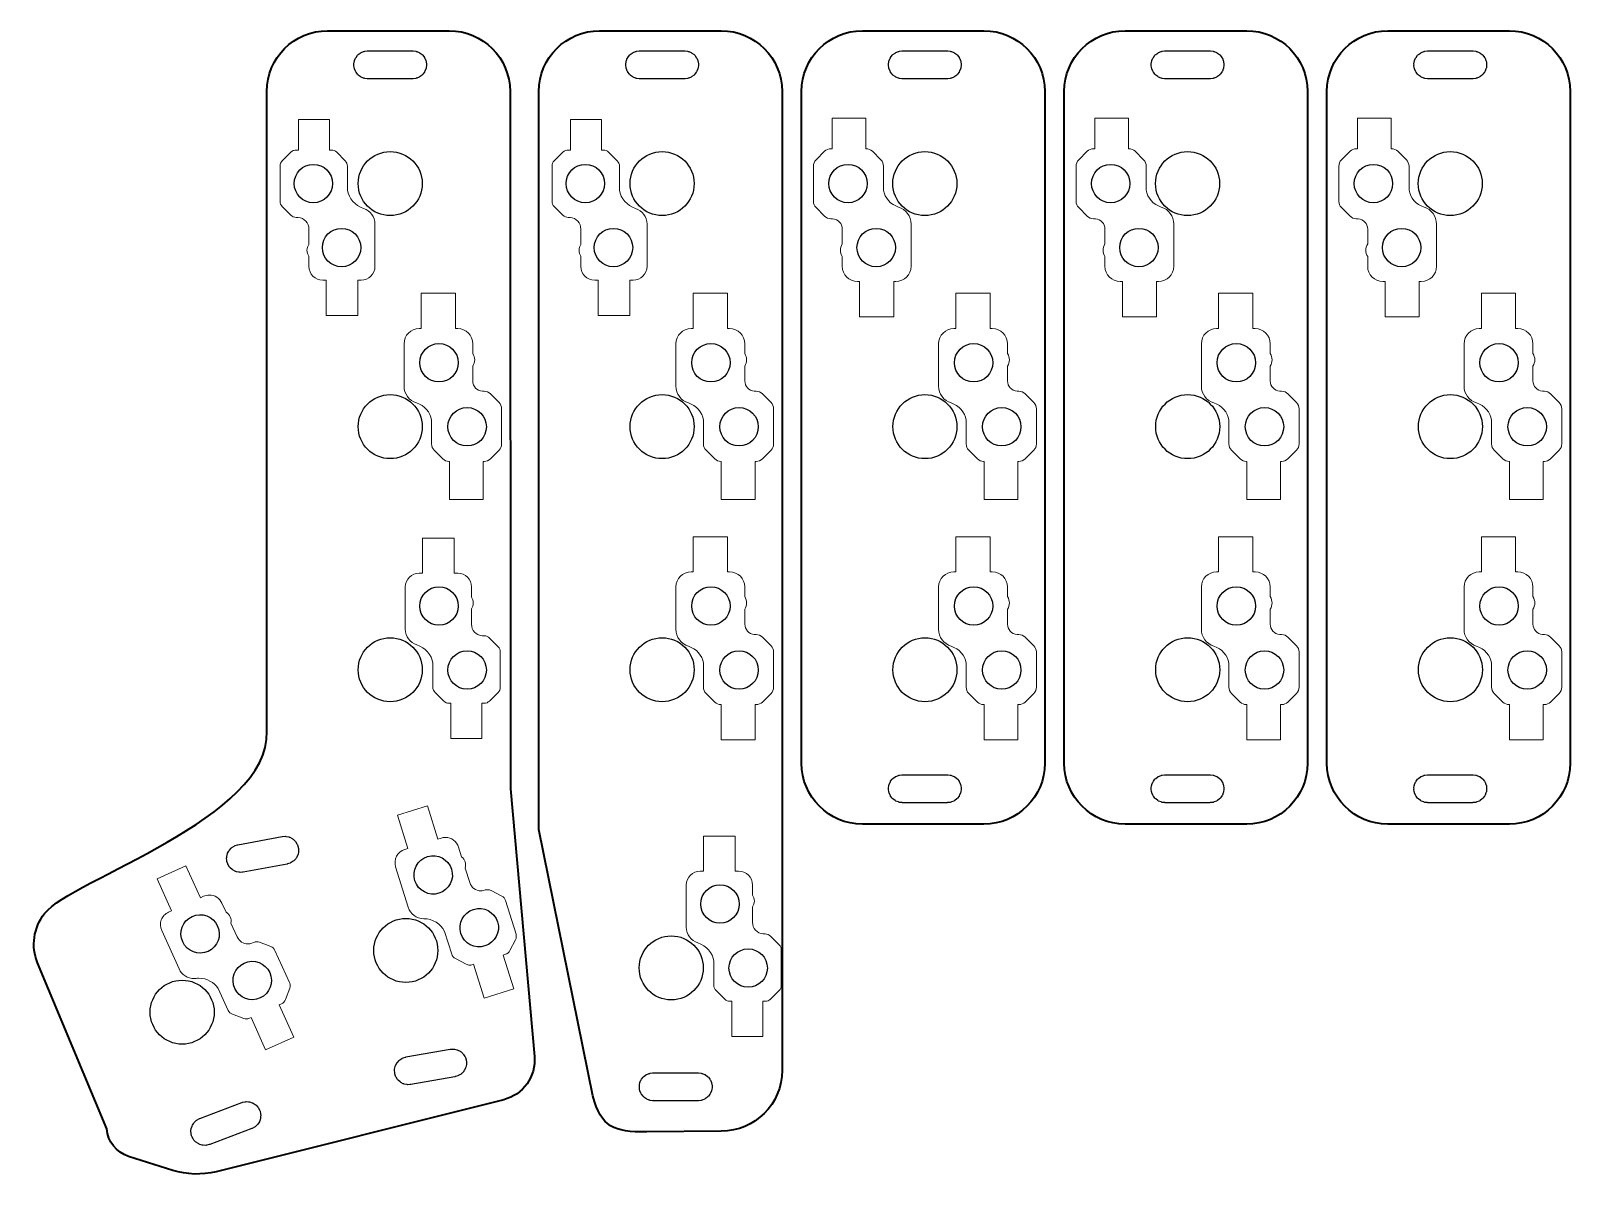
# Model space of a CAD drawing. Header units: millimetres. Extents: x 38 to 158, y -209 to -120.
import ezdxf

# ---------------------------------------------------------------- set-up
doc = ezdxf.new("R2010")
doc.units = ezdxf.units.MM
doc.header["$MEASUREMENT"] = 0
doc.layers.add('Layer 1', color=7, linetype='Continuous', lineweight=0)

# ---------------------------------------------------------------- blocks, each defined once
blk = doc.blocks.new('Block_0')
at = {"layer": 'Layer 1', "color": 18, "lineweight": 25, "true_color": 0x000000}
for points in [[(105.61, -121.63), (109.11, -121.63), (109.13, -121.63), (109.16, -121.63), (109.35, -121.65), (109.39, -121.67), (109.44, -121.68), (109.62, -121.75), (109.65, -121.78), (109.69, -121.8), (109.85, -121.92), (109.88, -121.95), (109.91, -121.98), (110.03, -122.14), (110.05, -122.18), (110.08, -122.21), (110.15, -122.39), (110.16, -122.44), (110.18, -122.48), (110.2, -122.67), (110.2, -122.72), (110.2, -122.76), (110.18, -122.96), (110.16, -123), (110.15, -123.04), (110.08, -123.23), (110.05, -123.26), (110.03, -123.3), (109.91, -123.46), (109.88, -123.49), (109.85, -123.52), (109.69, -123.64), (109.65, -123.66), (109.62, -123.69), (109.44, -123.76), (109.39, -123.77), (109.35, -123.78), (109.16, -123.81), (109.13, -123.81), (109.11, -123.81), (105.61, -123.81), (105.59, -123.81), (105.57, -123.81), (105.37, -123.78), (105.33, -123.77), (105.29, -123.76), (105.1, -123.69), (105.07, -123.66), (105.03, -123.64), (104.87, -123.52), (104.84, -123.49), (104.81, -123.46), (104.69, -123.3), (104.67, -123.26), (104.65, -123.23), (104.57, -123.04), (104.56, -123), (104.55, -122.96), (104.52, -122.76), (104.52, -122.72), (104.52, -122.67), (104.55, -122.48), (104.56, -122.44), (104.57, -122.39), (104.65, -122.21), (104.67, -122.18), (104.69, -122.14), (104.81, -121.98), (104.84, -121.95), (104.87, -121.92), (105.03, -121.8), (105.07, -121.78), (105.1, -121.75), (105.29, -121.68), (105.33, -121.67), (105.37, -121.65), (105.57, -121.63), (105.59, -121.63)], [(109.11, -180.37), (105.61, -180.37), (105.59, -180.36), (105.57, -180.36), (105.37, -180.34), (105.33, -180.32), (105.29, -180.31), (105.1, -180.24), (105.07, -180.21), (105.03, -180.19), (104.87, -180.07), (104.84, -180.04), (104.81, -180.01), (104.69, -179.86), (104.67, -179.82), (104.65, -179.78), (104.57, -179.6), (104.56, -179.55), (104.55, -179.51), (104.52, -179.32), (104.52, -179.27), (104.52, -179.23), (104.55, -179.03), (104.56, -178.99), (104.57, -178.95), (104.65, -178.77), (104.67, -178.73), (104.69, -178.69), (104.81, -178.53), (104.84, -178.5), (104.87, -178.47), (105.03, -178.35), (105.07, -178.33), (105.1, -178.31), (105.29, -178.23), (105.33, -178.22), (105.37, -178.21), (105.57, -178.18), (105.59, -178.18), (105.61, -178.18), (109.11, -178.18), (109.13, -178.18), (109.16, -178.18), (109.35, -178.21), (109.39, -178.22), (109.44, -178.23), (109.62, -178.31), (109.65, -178.33), (109.69, -178.35), (109.85, -178.47), (109.88, -178.5), (109.91, -178.53), (110.03, -178.69), (110.05, -178.73), (110.08, -178.77), (110.15, -178.95), (110.16, -178.99), (110.18, -179.03), (110.2, -179.23), (110.2, -179.27), (110.2, -179.32), (110.18, -179.51), (110.16, -179.55), (110.15, -179.6), (110.08, -179.78), (110.05, -179.82), (110.03, -179.86), (109.91, -180.01), (109.88, -180.04), (109.85, -180.07), (109.69, -180.19), (109.65, -180.21), (109.62, -180.24), (109.44, -180.31), (109.39, -180.32), (109.35, -180.34), (109.16, -180.36), (109.13, -180.36)]]:
    blk.add_lwpolyline(points, close=True, dxfattribs=at)
for centre in [(107.37, -150.99), (107.37, -169.98)]:
    blk.add_circle(centre, 2.5, dxfattribs=at)
at = {"layer": 'Layer 1', "color": 18, "lineweight": 35, "true_color": 0x000000}
blk.add_open_spline([(116.73, -124.81), (116.73, -122.19), (114.6, -120.06), (111.98, -120.06), (111.98, -120.06), (102.48, -120.06), (102.48, -120.06), (99.86, -120.06), (97.73, -122.19), (97.73, -124.81), (97.73, -124.81), (97.73, -177.29), (97.73, -177.29), (97.73, -179.91), (99.86, -182.04), (102.48, -182.04), (102.48, -182.04), (111.98, -182.04), (111.98, -182.04), (114.6, -182.04), (116.73, -179.91), (116.73, -177.29), (116.73, -177.29), (116.73, -124.81), (116.73, -124.81)], degree=3, knots=[0, 0, 0, 0, 1, 1, 1, 2, 2, 2, 3, 3, 3, 4, 4, 4, 5, 5, 5, 6, 6, 6, 7, 7, 7, 8, 8, 8, 8], dxfattribs=at)
at = {"layer": 'Layer 1', "color": 240, "lineweight": 9, "true_color": 0xed1e2c}
for points in [[(102.26, -142.41), (102.26, -142.41), (102.26, -139.65), (102.26, -139.65), (102.26, -139.65), (102.1, -139.65), (102.1, -139.65), (101.44, -139.65), (100.91, -139.12), (100.91, -138.46), (100.91, -138.46), (100.91, -137.7), (100.91, -137.7), (100.71, -137.41), (100.71, -137.02), (100.91, -136.72), (100.91, -136.72), (100.91, -135.56), (100.91, -135.56), (100.91, -135.14), (100.59, -134.79), (100.16, -134.75), (100.16, -134.75), (100.02, -134.75), (100.02, -134.75), (99.84, -134.75), (99.66, -134.68), (99.53, -134.55), (99.53, -134.55), (98.86, -133.88), (98.86, -133.88), (98.73, -133.75), (98.66, -133.57), (98.66, -133.39), (98.66, -133.39), (98.66, -130.64), (98.66, -130.64), (98.66, -130.46), (98.73, -130.28), (98.86, -130.15), (98.86, -130.15), (99.53, -129.48), (99.53, -129.48), (99.66, -129.35), (99.84, -129.28), (100.02, -129.28), (100.02, -129.28), (100.11, -129.28), (100.11, -129.28), (100.11, -129.28), (100.11, -126.89), (100.11, -126.89), (100.11, -126.89), (102.74, -126.89), (102.74, -126.89), (102.74, -126.89), (102.74, -129.28), (102.74, -129.28), (102.74, -129.28), (102.77, -129.28), (102.77, -129.28), (102.95, -129.28), (103.13, -129.35), (103.26, -129.48), (103.26, -129.48), (103.93, -130.15), (103.93, -130.15), (104.06, -130.28), (104.13, -130.45), (104.13, -130.64), (104.13, -130.64), (104.13, -132.51), (104.13, -132.51), (104.23, -133.12), (104.68, -133.64), (105.31, -133.84), (105.89, -134.02), (106.28, -134.55), (106.28, -135.16), (106.28, -135.16), (106.28, -138.46), (106.28, -138.46), (106.28, -139.12), (105.75, -139.65), (105.1, -139.65), (105.1, -139.65), (104.94, -139.65), (104.94, -139.65), (104.94, -139.65), (104.94, -142.41), (104.94, -142.41), (104.94, -142.41), (102.26, -142.41), (102.26, -142.41)], [(111.99, -156.69), (111.99, -156.69), (111.99, -153.71), (111.99, -153.71), (111.99, -153.71), (111.95, -153.71), (111.95, -153.71), (111.77, -153.71), (111.6, -153.63), (111.47, -153.51), (111.47, -153.51), (110.79, -152.83), (110.79, -152.83), (110.66, -152.7), (110.59, -152.53), (110.59, -152.34), (110.59, -152.34), (110.59, -150.47), (110.59, -150.47), (110.49, -149.86), (110.04, -149.34), (109.41, -149.14), (108.83, -148.96), (108.44, -148.43), (108.44, -147.82), (108.44, -147.82), (108.44, -144.52), (108.44, -144.52), (108.44, -143.86), (108.97, -143.33), (109.63, -143.33), (109.63, -143.33), (109.79, -143.33), (109.79, -143.33), (109.79, -143.33), (109.79, -140.57), (109.79, -140.57), (109.79, -140.57), (112.46, -140.57), (112.46, -140.57), (112.46, -140.57), (112.46, -143.33), (112.46, -143.33), (112.46, -143.33), (112.63, -143.33), (112.63, -143.33), (113.28, -143.33), (113.82, -143.86), (113.82, -144.52), (113.82, -144.52), (113.82, -145.28), (113.82, -145.28), (114.01, -145.57), (114.01, -145.96), (113.82, -146.26), (113.82, -146.26), (113.82, -147.42), (113.82, -147.42), (113.82, -147.84), (114.15, -148.19), (114.56, -148.23), (114.56, -148.23), (114.7, -148.23), (114.7, -148.23), (114.89, -148.23), (115.06, -148.3), (115.19, -148.43), (115.19, -148.43), (115.87, -149.11), (115.87, -149.11), (116, -149.24), (116.07, -149.41), (116.07, -149.59), (116.07, -149.59), (116.07, -152.34), (116.07, -152.34), (116.07, -152.53), (116, -152.7), (115.87, -152.83), (115.87, -152.83), (115.19, -153.5), (115.19, -153.5), (115.06, -153.63), (114.89, -153.71), (114.71, -153.71), (114.71, -153.71), (114.62, -153.71), (114.62, -153.71), (114.62, -153.71), (114.62, -156.69), (114.62, -156.69), (114.62, -156.69), (111.99, -156.69), (111.99, -156.69)], [(111.99, -175.46), (111.99, -175.46), (111.99, -172.7), (111.99, -172.7), (111.99, -172.7), (111.95, -172.7), (111.95, -172.7), (111.77, -172.7), (111.6, -172.63), (111.47, -172.5), (111.47, -172.5), (110.79, -171.83), (110.79, -171.83), (110.66, -171.7), (110.59, -171.52), (110.59, -171.34), (110.59, -171.34), (110.59, -169.46), (110.59, -169.46), (110.5, -168.86), (110.04, -168.34), (109.41, -168.14), (108.83, -167.96), (108.44, -167.42), (108.44, -166.81), (108.44, -166.81), (108.44, -163.51), (108.44, -163.51), (108.44, -162.86), (108.97, -162.33), (109.63, -162.33), (109.63, -162.33), (109.79, -162.33), (109.79, -162.33), (109.79, -162.33), (109.79, -159.6), (109.79, -159.6), (109.79, -159.6), (112.46, -159.6), (112.46, -159.6), (112.46, -159.6), (112.46, -162.33), (112.46, -162.33), (112.46, -162.33), (112.63, -162.33), (112.63, -162.33), (113.28, -162.33), (113.82, -162.86), (113.82, -163.51), (113.82, -163.51), (113.82, -164.27), (113.82, -164.27), (114.01, -164.57), (114.01, -164.96), (113.82, -165.26), (113.82, -165.26), (113.82, -166.41), (113.82, -166.41), (113.82, -166.84), (114.14, -167.19), (114.56, -167.23), (114.56, -167.23), (114.7, -167.23), (114.7, -167.23), (114.89, -167.23), (115.06, -167.3), (115.19, -167.43), (115.19, -167.43), (115.87, -168.1), (115.87, -168.1), (115.99, -168.23), (116.07, -168.41), (116.07, -168.59), (116.07, -168.59), (116.07, -171.34), (116.07, -171.34), (116.07, -171.52), (116, -171.7), (115.87, -171.83), (115.87, -171.83), (115.19, -172.5), (115.19, -172.5), (115.06, -172.63), (114.89, -172.7), (114.71, -172.7), (114.71, -172.7), (114.62, -172.7), (114.62, -172.7), (114.62, -172.7), (114.62, -175.46), (114.62, -175.46), (114.62, -175.46), (111.99, -175.46), (111.99, -175.46)]]:
    blk.add_open_spline(points, degree=3, knots=[0, 0, 0, 0, 1, 1, 1, 2, 2, 2, 3, 3, 3, 4, 4, 4, 5, 5, 5, 6, 6, 6, 7, 7, 7, 8, 8, 8, 9, 9, 9, 10, 10, 10, 11, 11, 11, 12, 12, 12, 13, 13, 13, 14, 14, 14, 15, 15, 15, 16, 16, 16, 17, 17, 17, 18, 18, 18, 19, 19, 19, 20, 20, 20, 21, 21, 21, 22, 22, 22, 23, 23, 23, 24, 24, 24, 25, 25, 25, 26, 26, 26, 27, 27, 27, 28, 28, 28, 29, 29, 29, 30, 30, 30, 31, 31, 31, 31], dxfattribs=at)
at = {"layer": 'Layer 1', "color": 18, "lineweight": 25, "true_color": 0x000000}
for points in [[(107.36, -134.5), (108.74, -134.5), (109.86, -133.38), (109.86, -132), (109.86, -130.62), (108.74, -129.5), (107.36, -129.5), (105.98, -129.5), (104.86, -130.62), (104.86, -132), (104.86, -133.38), (105.98, -134.5), (107.36, -134.5)], [(101.36, -133.5), (102.19, -133.5), (102.86, -132.82), (102.86, -132), (102.86, -131.17), (102.19, -130.5), (101.36, -130.5), (100.53, -130.5), (99.86, -131.17), (99.86, -132), (99.86, -132.82), (100.53, -133.5), (101.36, -133.5)], [(103.56, -138.5), (104.39, -138.5), (105.06, -137.82), (105.06, -137), (105.06, -136.17), (104.39, -135.5), (103.56, -135.5), (102.73, -135.5), (102.06, -136.17), (102.06, -137), (102.06, -137.82), (102.73, -138.5), (103.56, -138.5)], [(111.17, -147.5), (112, -147.5), (112.67, -146.83), (112.67, -146), (112.67, -145.17), (112, -144.5), (111.17, -144.5), (110.34, -144.5), (109.67, -145.17), (109.67, -146), (109.67, -146.83), (110.34, -147.5), (111.17, -147.5)], [(113.37, -152.5), (114.2, -152.5), (114.87, -151.83), (114.87, -151), (114.87, -150.17), (114.2, -149.5), (113.37, -149.5), (112.54, -149.5), (111.87, -150.17), (111.87, -151), (111.87, -151.83), (112.54, -152.5), (113.37, -152.5)], [(111.17, -166.5), (112, -166.5), (112.67, -165.83), (112.67, -165), (112.67, -164.17), (112, -163.5), (111.17, -163.5), (110.34, -163.5), (109.67, -164.17), (109.67, -165), (109.67, -165.83), (110.34, -166.5), (111.17, -166.5)], [(113.37, -171.5), (114.2, -171.5), (114.87, -170.83), (114.87, -170), (114.87, -169.17), (114.2, -168.5), (113.37, -168.5), (112.54, -168.5), (111.87, -169.17), (111.87, -170), (111.87, -170.83), (112.54, -171.5), (113.37, -171.5)]]:
    blk.add_open_spline(points, degree=3, knots=[0, 0, 0, 0, 1, 1, 1, 2, 2, 2, 3, 3, 3, 4, 4, 4, 4], dxfattribs=at)
blk = doc.blocks.new('Block_1')
at = {"layer": 'Layer 1', "color": 18, "lineweight": 25, "true_color": 0x000000}
for points in [[(126.13, -121.63), (129.63, -121.63), (129.65, -121.63), (129.68, -121.63), (129.87, -121.65), (129.91, -121.67), (129.96, -121.68), (130.14, -121.75), (130.18, -121.78), (130.22, -121.8), (130.37, -121.92), (130.4, -121.95), (130.43, -121.98), (130.55, -122.14), (130.57, -122.18), (130.6, -122.21), (130.67, -122.39), (130.68, -122.44), (130.7, -122.48), (130.72, -122.67), (130.72, -122.72), (130.72, -122.76), (130.7, -122.96), (130.68, -123), (130.67, -123.04), (130.6, -123.23), (130.57, -123.26), (130.55, -123.3), (130.43, -123.46), (130.4, -123.49), (130.37, -123.52), (130.22, -123.64), (130.18, -123.66), (130.14, -123.69), (129.96, -123.76), (129.91, -123.77), (129.87, -123.78), (129.68, -123.81), (129.65, -123.81), (129.63, -123.81), (126.13, -123.81), (126.11, -123.81), (126.09, -123.81), (125.89, -123.78), (125.85, -123.77), (125.81, -123.76), (125.62, -123.69), (125.59, -123.66), (125.55, -123.64), (125.39, -123.52), (125.36, -123.49), (125.33, -123.46), (125.21, -123.3), (125.19, -123.26), (125.17, -123.23), (125.09, -123.04), (125.08, -123), (125.07, -122.96), (125.04, -122.76), (125.04, -122.72), (125.04, -122.67), (125.07, -122.48), (125.08, -122.44), (125.09, -122.39), (125.17, -122.21), (125.19, -122.18), (125.21, -122.14), (125.33, -121.98), (125.36, -121.95), (125.39, -121.92), (125.55, -121.8), (125.59, -121.78), (125.62, -121.75), (125.81, -121.68), (125.85, -121.67), (125.89, -121.65), (126.09, -121.63), (126.11, -121.63)], [(129.63, -180.37), (126.13, -180.37), (126.11, -180.36), (126.09, -180.36), (125.89, -180.34), (125.85, -180.32), (125.81, -180.31), (125.62, -180.24), (125.59, -180.21), (125.55, -180.19), (125.39, -180.07), (125.36, -180.04), (125.33, -180.01), (125.21, -179.86), (125.19, -179.82), (125.17, -179.78), (125.09, -179.6), (125.08, -179.55), (125.07, -179.51), (125.04, -179.32), (125.04, -179.27), (125.04, -179.23), (125.07, -179.03), (125.08, -178.99), (125.09, -178.95), (125.17, -178.77), (125.19, -178.73), (125.21, -178.69), (125.33, -178.53), (125.36, -178.5), (125.39, -178.47), (125.55, -178.35), (125.59, -178.33), (125.62, -178.31), (125.81, -178.23), (125.85, -178.22), (125.89, -178.21), (126.09, -178.18), (126.11, -178.18), (126.13, -178.18), (129.63, -178.18), (129.65, -178.18), (129.68, -178.18), (129.87, -178.21), (129.91, -178.22), (129.96, -178.23), (130.14, -178.31), (130.18, -178.33), (130.22, -178.35), (130.37, -178.47), (130.4, -178.5), (130.43, -178.53), (130.55, -178.69), (130.57, -178.73), (130.6, -178.77), (130.67, -178.95), (130.68, -178.99), (130.7, -179.03), (130.72, -179.23), (130.72, -179.27), (130.72, -179.32), (130.7, -179.51), (130.68, -179.55), (130.67, -179.6), (130.6, -179.78), (130.57, -179.82), (130.55, -179.86), (130.43, -180.01), (130.4, -180.04), (130.37, -180.07), (130.22, -180.19), (130.18, -180.21), (130.14, -180.24), (129.96, -180.31), (129.91, -180.32), (129.87, -180.34), (129.68, -180.36), (129.65, -180.36)]]:
    blk.add_lwpolyline(points, close=True, dxfattribs=at)
for centre in [(127.89, -150.99), (127.89, -169.98)]:
    blk.add_circle(centre, 2.5, dxfattribs=at)
at = {"layer": 'Layer 1', "color": 18, "lineweight": 35, "true_color": 0x000000}
blk.add_open_spline([(137.25, -124.81), (137.25, -122.19), (135.12, -120.06), (132.5, -120.06), (132.5, -120.06), (123, -120.06), (123, -120.06), (120.38, -120.06), (118.25, -122.19), (118.25, -124.81), (118.25, -124.81), (118.25, -177.29), (118.25, -177.29), (118.25, -179.91), (120.38, -182.04), (123, -182.04), (123, -182.04), (132.5, -182.04), (132.5, -182.04), (135.12, -182.04), (137.25, -179.91), (137.25, -177.29), (137.25, -177.29), (137.25, -124.81), (137.25, -124.81)], degree=3, knots=[0, 0, 0, 0, 1, 1, 1, 2, 2, 2, 3, 3, 3, 4, 4, 4, 5, 5, 5, 6, 6, 6, 7, 7, 7, 8, 8, 8, 8], dxfattribs=at)
at = {"layer": 'Layer 1', "color": 240, "lineweight": 9, "true_color": 0xed1e2c}
for points in [[(122.79, -142.41), (122.79, -142.41), (122.79, -139.65), (122.79, -139.65), (122.79, -139.65), (122.62, -139.65), (122.62, -139.65), (121.96, -139.65), (121.43, -139.12), (121.43, -138.46), (121.43, -138.46), (121.43, -137.7), (121.43, -137.7), (121.23, -137.41), (121.23, -137.02), (121.43, -136.72), (121.43, -136.72), (121.43, -135.56), (121.43, -135.56), (121.43, -135.14), (121.11, -134.79), (120.68, -134.75), (120.68, -134.75), (120.54, -134.75), (120.54, -134.75), (120.36, -134.75), (120.18, -134.68), (120.05, -134.55), (120.05, -134.55), (119.38, -133.88), (119.38, -133.88), (119.25, -133.75), (119.18, -133.57), (119.18, -133.39), (119.18, -133.39), (119.18, -130.64), (119.18, -130.64), (119.18, -130.46), (119.25, -130.28), (119.38, -130.15), (119.38, -130.15), (120.05, -129.48), (120.05, -129.48), (120.18, -129.35), (120.36, -129.28), (120.54, -129.28), (120.54, -129.28), (120.63, -129.28), (120.63, -129.28), (120.63, -129.28), (120.63, -126.89), (120.63, -126.89), (120.63, -126.89), (123.26, -126.89), (123.26, -126.89), (123.26, -126.89), (123.26, -129.28), (123.26, -129.28), (123.26, -129.28), (123.29, -129.28), (123.29, -129.28), (123.47, -129.28), (123.65, -129.35), (123.78, -129.48), (123.78, -129.48), (124.45, -130.15), (124.45, -130.15), (124.58, -130.28), (124.65, -130.45), (124.65, -130.64), (124.65, -130.64), (124.65, -132.51), (124.65, -132.51), (124.75, -133.12), (125.2, -133.64), (125.83, -133.84), (126.41, -134.02), (126.8, -134.55), (126.8, -135.16), (126.8, -135.16), (126.8, -138.46), (126.8, -138.46), (126.8, -139.12), (126.27, -139.65), (125.62, -139.65), (125.62, -139.65), (125.46, -139.65), (125.46, -139.65), (125.46, -139.65), (125.46, -142.41), (125.46, -142.41), (125.46, -142.41), (122.79, -142.41), (122.79, -142.41)], [(132.51, -156.69), (132.51, -156.69), (132.51, -153.71), (132.51, -153.71), (132.51, -153.71), (132.48, -153.71), (132.48, -153.71), (132.29, -153.71), (132.12, -153.63), (131.99, -153.51), (131.99, -153.51), (131.31, -152.83), (131.31, -152.83), (131.18, -152.7), (131.11, -152.53), (131.11, -152.34), (131.11, -152.34), (131.11, -150.47), (131.11, -150.47), (131.02, -149.86), (130.56, -149.34), (129.93, -149.14), (129.35, -148.96), (128.96, -148.43), (128.96, -147.82), (128.96, -147.82), (128.96, -144.52), (128.96, -144.52), (128.96, -143.86), (129.5, -143.33), (130.15, -143.33), (130.15, -143.33), (130.31, -143.33), (130.31, -143.33), (130.31, -143.33), (130.31, -140.57), (130.31, -140.57), (130.31, -140.57), (132.98, -140.57), (132.98, -140.57), (132.98, -140.57), (132.98, -143.33), (132.98, -143.33), (132.98, -143.33), (133.15, -143.33), (133.15, -143.33), (133.81, -143.33), (134.34, -143.86), (134.34, -144.52), (134.34, -144.52), (134.34, -145.28), (134.34, -145.28), (134.53, -145.57), (134.53, -145.96), (134.34, -146.26), (134.34, -146.26), (134.34, -147.42), (134.34, -147.42), (134.34, -147.84), (134.67, -148.19), (135.08, -148.23), (135.08, -148.23), (135.23, -148.23), (135.23, -148.23), (135.41, -148.23), (135.59, -148.3), (135.71, -148.43), (135.71, -148.43), (136.39, -149.11), (136.39, -149.11), (136.52, -149.24), (136.59, -149.41), (136.59, -149.59), (136.59, -149.59), (136.59, -152.34), (136.59, -152.34), (136.59, -152.53), (136.52, -152.7), (136.39, -152.83), (136.39, -152.83), (135.71, -153.5), (135.71, -153.5), (135.58, -153.63), (135.41, -153.71), (135.23, -153.71), (135.23, -153.71), (135.14, -153.71), (135.14, -153.71), (135.14, -153.71), (135.14, -156.69), (135.14, -156.69), (135.14, -156.69), (132.51, -156.69), (132.51, -156.69)], [(132.51, -175.46), (132.51, -175.46), (132.51, -172.7), (132.51, -172.7), (132.51, -172.7), (132.48, -172.7), (132.48, -172.7), (132.29, -172.7), (132.12, -172.63), (131.99, -172.5), (131.99, -172.5), (131.31, -171.83), (131.31, -171.83), (131.18, -171.7), (131.11, -171.52), (131.11, -171.34), (131.11, -171.34), (131.11, -169.46), (131.11, -169.46), (131.02, -168.86), (130.56, -168.34), (129.93, -168.14), (129.35, -167.96), (128.96, -167.42), (128.96, -166.81), (128.96, -166.81), (128.96, -163.51), (128.96, -163.51), (128.96, -162.86), (129.5, -162.33), (130.15, -162.33), (130.15, -162.33), (130.31, -162.33), (130.31, -162.33), (130.31, -162.33), (130.31, -159.6), (130.31, -159.6), (130.31, -159.6), (132.98, -159.6), (132.98, -159.6), (132.98, -159.6), (132.98, -162.33), (132.98, -162.33), (132.98, -162.33), (133.15, -162.33), (133.15, -162.33), (133.81, -162.33), (134.34, -162.86), (134.34, -163.51), (134.34, -163.51), (134.34, -164.27), (134.34, -164.27), (134.53, -164.57), (134.53, -164.96), (134.34, -165.26), (134.34, -165.26), (134.34, -166.41), (134.34, -166.41), (134.34, -166.84), (134.66, -167.19), (135.08, -167.23), (135.08, -167.23), (135.23, -167.23), (135.23, -167.23), (135.41, -167.23), (135.59, -167.3), (135.71, -167.43), (135.71, -167.43), (136.39, -168.1), (136.39, -168.1), (136.52, -168.23), (136.59, -168.41), (136.59, -168.59), (136.59, -168.59), (136.59, -171.34), (136.59, -171.34), (136.59, -171.52), (136.52, -171.7), (136.39, -171.83), (136.39, -171.83), (135.71, -172.5), (135.71, -172.5), (135.58, -172.63), (135.41, -172.7), (135.23, -172.7), (135.23, -172.7), (135.14, -172.7), (135.14, -172.7), (135.14, -172.7), (135.14, -175.46), (135.14, -175.46), (135.14, -175.46), (132.51, -175.46), (132.51, -175.46)]]:
    blk.add_open_spline(points, degree=3, knots=[0, 0, 0, 0, 1, 1, 1, 2, 2, 2, 3, 3, 3, 4, 4, 4, 5, 5, 5, 6, 6, 6, 7, 7, 7, 8, 8, 8, 9, 9, 9, 10, 10, 10, 11, 11, 11, 12, 12, 12, 13, 13, 13, 14, 14, 14, 15, 15, 15, 16, 16, 16, 17, 17, 17, 18, 18, 18, 19, 19, 19, 20, 20, 20, 21, 21, 21, 22, 22, 22, 23, 23, 23, 24, 24, 24, 25, 25, 25, 26, 26, 26, 27, 27, 27, 28, 28, 28, 29, 29, 29, 30, 30, 30, 31, 31, 31, 31], dxfattribs=at)
at = {"layer": 'Layer 1', "color": 18, "lineweight": 25, "true_color": 0x000000}
for points in [[(127.88, -134.5), (129.26, -134.5), (130.38, -133.38), (130.38, -132), (130.38, -130.62), (129.26, -129.5), (127.88, -129.5), (126.5, -129.5), (125.38, -130.62), (125.38, -132), (125.38, -133.38), (126.5, -134.5), (127.88, -134.5)], [(121.88, -133.5), (122.71, -133.5), (123.38, -132.82), (123.38, -132), (123.38, -131.17), (122.71, -130.5), (121.88, -130.5), (121.05, -130.5), (120.38, -131.17), (120.38, -132), (120.38, -132.82), (121.05, -133.5), (121.88, -133.5)], [(124.08, -138.5), (124.91, -138.5), (125.58, -137.82), (125.58, -137), (125.58, -136.17), (124.91, -135.5), (124.08, -135.5), (123.25, -135.5), (122.58, -136.17), (122.58, -137), (122.58, -137.82), (123.25, -138.5), (124.08, -138.5)], [(131.69, -147.5), (132.52, -147.5), (133.19, -146.83), (133.19, -146), (133.19, -145.17), (132.52, -144.5), (131.69, -144.5), (130.86, -144.5), (130.19, -145.17), (130.19, -146), (130.19, -146.83), (130.86, -147.5), (131.69, -147.5)], [(133.89, -152.5), (134.72, -152.5), (135.39, -151.83), (135.39, -151), (135.39, -150.17), (134.72, -149.5), (133.89, -149.5), (133.06, -149.5), (132.39, -150.17), (132.39, -151), (132.39, -151.83), (133.06, -152.5), (133.89, -152.5)], [(131.69, -166.5), (132.52, -166.5), (133.19, -165.83), (133.19, -165), (133.19, -164.17), (132.52, -163.5), (131.69, -163.5), (130.86, -163.5), (130.19, -164.17), (130.19, -165), (130.19, -165.83), (130.86, -166.5), (131.69, -166.5)], [(133.89, -171.5), (134.72, -171.5), (135.39, -170.83), (135.39, -170), (135.39, -169.17), (134.72, -168.5), (133.89, -168.5), (133.06, -168.5), (132.39, -169.17), (132.39, -170), (132.39, -170.83), (133.06, -171.5), (133.89, -171.5)]]:
    blk.add_open_spline(points, degree=3, knots=[0, 0, 0, 0, 1, 1, 1, 2, 2, 2, 3, 3, 3, 4, 4, 4, 4], dxfattribs=at)
blk = doc.blocks.new('Block_2')
at = {"layer": 'Layer 1', "color": 18, "lineweight": 25, "true_color": 0x000000}
for points in [[(146.65, -121.63), (150.15, -121.63), (150.17, -121.63), (150.2, -121.63), (150.39, -121.65), (150.43, -121.67), (150.48, -121.68), (150.66, -121.75), (150.7, -121.78), (150.74, -121.8), (150.89, -121.92), (150.92, -121.95), (150.95, -121.98), (151.07, -122.14), (151.09, -122.18), (151.12, -122.21), (151.19, -122.39), (151.2, -122.44), (151.22, -122.48), (151.24, -122.67), (151.24, -122.72), (151.24, -122.76), (151.22, -122.96), (151.2, -123), (151.19, -123.04), (151.12, -123.23), (151.09, -123.26), (151.07, -123.3), (150.95, -123.46), (150.92, -123.49), (150.89, -123.52), (150.74, -123.64), (150.7, -123.66), (150.66, -123.69), (150.48, -123.76), (150.43, -123.77), (150.39, -123.78), (150.2, -123.81), (150.17, -123.81), (150.15, -123.81), (146.65, -123.81), (146.63, -123.81), (146.61, -123.81), (146.41, -123.78), (146.37, -123.77), (146.33, -123.76), (146.15, -123.69), (146.11, -123.66), (146.07, -123.64), (145.91, -123.52), (145.88, -123.49), (145.85, -123.46), (145.73, -123.3), (145.71, -123.26), (145.69, -123.23), (145.61, -123.04), (145.6, -123), (145.59, -122.96), (145.56, -122.76), (145.57, -122.72), (145.56, -122.67), (145.59, -122.48), (145.6, -122.44), (145.61, -122.39), (145.69, -122.21), (145.71, -122.18), (145.73, -122.14), (145.85, -121.98), (145.88, -121.95), (145.91, -121.92), (146.07, -121.8), (146.11, -121.78), (146.15, -121.75), (146.33, -121.68), (146.37, -121.67), (146.41, -121.65), (146.61, -121.63), (146.63, -121.63)], [(150.15, -180.37), (146.65, -180.37), (146.63, -180.36), (146.61, -180.36), (146.41, -180.34), (146.37, -180.32), (146.33, -180.31), (146.15, -180.24), (146.11, -180.21), (146.07, -180.19), (145.91, -180.07), (145.88, -180.04), (145.85, -180.01), (145.73, -179.86), (145.71, -179.82), (145.69, -179.78), (145.61, -179.6), (145.6, -179.55), (145.59, -179.51), (145.56, -179.32), (145.57, -179.27), (145.56, -179.23), (145.59, -179.03), (145.6, -178.99), (145.61, -178.95), (145.69, -178.77), (145.71, -178.73), (145.73, -178.69), (145.85, -178.53), (145.88, -178.5), (145.91, -178.47), (146.07, -178.35), (146.11, -178.33), (146.15, -178.31), (146.33, -178.23), (146.37, -178.22), (146.41, -178.21), (146.61, -178.18), (146.63, -178.18), (146.65, -178.18), (150.15, -178.18), (150.17, -178.18), (150.2, -178.18), (150.39, -178.21), (150.43, -178.22), (150.48, -178.23), (150.66, -178.31), (150.7, -178.33), (150.74, -178.35), (150.89, -178.47), (150.92, -178.5), (150.95, -178.53), (151.07, -178.69), (151.09, -178.73), (151.12, -178.77), (151.19, -178.95), (151.2, -178.99), (151.22, -179.03), (151.24, -179.23), (151.24, -179.27), (151.24, -179.32), (151.22, -179.51), (151.2, -179.55), (151.19, -179.6), (151.12, -179.78), (151.09, -179.82), (151.07, -179.86), (150.95, -180.01), (150.92, -180.04), (150.89, -180.07), (150.74, -180.19), (150.7, -180.21), (150.66, -180.24), (150.48, -180.31), (150.43, -180.32), (150.39, -180.34), (150.2, -180.36), (150.17, -180.36)]]:
    blk.add_lwpolyline(points, close=True, dxfattribs=at)
for centre in [(148.41, -150.99), (148.41, -169.98)]:
    blk.add_circle(centre, 2.5, dxfattribs=at)
at = {"layer": 'Layer 1', "color": 18, "lineweight": 35, "true_color": 0x000000}
blk.add_open_spline([(157.77, -124.81), (157.77, -122.19), (155.64, -120.06), (153.02, -120.06), (153.02, -120.06), (143.52, -120.06), (143.52, -120.06), (140.9, -120.06), (138.77, -122.19), (138.77, -124.81), (138.77, -124.81), (138.77, -177.29), (138.77, -177.29), (138.77, -179.91), (140.9, -182.04), (143.52, -182.04), (143.52, -182.04), (153.02, -182.04), (153.02, -182.04), (155.64, -182.04), (157.77, -179.91), (157.77, -177.29), (157.77, -177.29), (157.77, -124.81), (157.77, -124.81)], degree=3, knots=[0, 0, 0, 0, 1, 1, 1, 2, 2, 2, 3, 3, 3, 4, 4, 4, 5, 5, 5, 6, 6, 6, 7, 7, 7, 8, 8, 8, 8], dxfattribs=at)
at = {"layer": 'Layer 1', "color": 240, "lineweight": 9, "true_color": 0xed1e2c}
for points in [[(143.31, -142.41), (143.31, -142.41), (143.31, -139.65), (143.31, -139.65), (143.31, -139.65), (143.14, -139.65), (143.14, -139.65), (142.48, -139.65), (141.95, -139.12), (141.95, -138.46), (141.95, -138.46), (141.95, -137.7), (141.95, -137.7), (141.76, -137.41), (141.76, -137.02), (141.95, -136.72), (141.95, -136.72), (141.95, -135.56), (141.95, -135.56), (141.95, -135.14), (141.63, -134.79), (141.2, -134.75), (141.2, -134.75), (141.06, -134.75), (141.06, -134.75), (140.88, -134.75), (140.7, -134.68), (140.58, -134.55), (140.58, -134.55), (139.9, -133.88), (139.9, -133.88), (139.77, -133.75), (139.7, -133.57), (139.7, -133.39), (139.7, -133.39), (139.7, -130.64), (139.7, -130.64), (139.7, -130.46), (139.77, -130.28), (139.9, -130.15), (139.9, -130.15), (140.58, -129.48), (140.58, -129.48), (140.7, -129.35), (140.88, -129.28), (141.06, -129.28), (141.06, -129.28), (141.15, -129.28), (141.15, -129.28), (141.15, -129.28), (141.15, -126.89), (141.15, -126.89), (141.15, -126.89), (143.78, -126.89), (143.78, -126.89), (143.78, -126.89), (143.78, -129.28), (143.78, -129.28), (143.78, -129.28), (143.81, -129.28), (143.81, -129.28), (144, -129.28), (144.17, -129.35), (144.3, -129.48), (144.3, -129.48), (144.97, -130.15), (144.97, -130.15), (145.1, -130.28), (145.18, -130.45), (145.18, -130.64), (145.18, -130.64), (145.18, -132.51), (145.18, -132.51), (145.27, -133.12), (145.72, -133.64), (146.35, -133.84), (146.94, -134.02), (147.33, -134.55), (147.33, -135.16), (147.33, -135.16), (147.33, -138.46), (147.33, -138.46), (147.33, -139.12), (146.79, -139.65), (146.14, -139.65), (146.14, -139.65), (145.98, -139.65), (145.98, -139.65), (145.98, -139.65), (145.98, -142.41), (145.98, -142.41), (145.98, -142.41), (143.31, -142.41), (143.31, -142.41)], [(153.03, -156.69), (153.03, -156.69), (153.03, -153.71), (153.03, -153.71), (153.03, -153.71), (153, -153.71), (153, -153.71), (152.82, -153.71), (152.64, -153.63), (152.51, -153.51), (152.51, -153.51), (151.84, -152.83), (151.84, -152.83), (151.71, -152.7), (151.63, -152.53), (151.63, -152.34), (151.63, -152.34), (151.63, -150.47), (151.63, -150.47), (151.54, -149.86), (151.08, -149.34), (150.46, -149.14), (149.87, -148.96), (149.48, -148.43), (149.48, -147.82), (149.48, -147.82), (149.48, -144.52), (149.48, -144.52), (149.48, -143.86), (150.02, -143.33), (150.67, -143.33), (150.67, -143.33), (150.83, -143.33), (150.83, -143.33), (150.83, -143.33), (150.83, -140.57), (150.83, -140.57), (150.83, -140.57), (153.5, -140.57), (153.5, -140.57), (153.5, -140.57), (153.5, -143.33), (153.5, -143.33), (153.5, -143.33), (153.67, -143.33), (153.67, -143.33), (154.33, -143.33), (154.86, -143.86), (154.86, -144.52), (154.86, -144.52), (154.86, -145.28), (154.86, -145.28), (155.05, -145.57), (155.05, -145.96), (154.86, -146.26), (154.86, -146.26), (154.86, -147.42), (154.86, -147.42), (154.86, -147.84), (155.19, -148.19), (155.61, -148.23), (155.61, -148.23), (155.75, -148.23), (155.75, -148.23), (155.93, -148.23), (156.11, -148.3), (156.23, -148.43), (156.23, -148.43), (156.91, -149.11), (156.91, -149.11), (157.04, -149.24), (157.11, -149.41), (157.11, -149.59), (157.11, -149.59), (157.11, -152.34), (157.11, -152.34), (157.11, -152.53), (157.04, -152.7), (156.91, -152.83), (156.91, -152.83), (156.23, -153.5), (156.23, -153.5), (156.1, -153.63), (155.93, -153.71), (155.75, -153.71), (155.75, -153.71), (155.66, -153.71), (155.66, -153.71), (155.66, -153.71), (155.66, -156.69), (155.66, -156.69), (155.66, -156.69), (153.03, -156.69), (153.03, -156.69)], [(153.03, -175.46), (153.03, -175.46), (153.03, -172.7), (153.03, -172.7), (153.03, -172.7), (153, -172.7), (153, -172.7), (152.82, -172.7), (152.64, -172.63), (152.51, -172.5), (152.51, -172.5), (151.84, -171.83), (151.84, -171.83), (151.71, -171.7), (151.63, -171.52), (151.63, -171.34), (151.63, -171.34), (151.63, -169.46), (151.63, -169.46), (151.54, -168.86), (151.08, -168.34), (150.45, -168.14), (149.87, -167.96), (149.48, -167.42), (149.48, -166.81), (149.48, -166.81), (149.48, -163.51), (149.48, -163.51), (149.48, -162.86), (150.02, -162.33), (150.67, -162.33), (150.67, -162.33), (150.83, -162.33), (150.83, -162.33), (150.83, -162.33), (150.83, -159.6), (150.83, -159.6), (150.83, -159.6), (153.5, -159.6), (153.5, -159.6), (153.5, -159.6), (153.5, -162.33), (153.5, -162.33), (153.5, -162.33), (153.67, -162.33), (153.67, -162.33), (154.33, -162.33), (154.86, -162.86), (154.86, -163.51), (154.86, -163.51), (154.86, -164.27), (154.86, -164.27), (155.05, -164.57), (155.05, -164.96), (154.86, -165.26), (154.86, -165.26), (154.86, -166.41), (154.86, -166.41), (154.86, -166.84), (155.18, -167.19), (155.61, -167.23), (155.61, -167.23), (155.75, -167.23), (155.75, -167.23), (155.93, -167.23), (156.11, -167.3), (156.23, -167.43), (156.23, -167.43), (156.91, -168.1), (156.91, -168.1), (157.04, -168.23), (157.11, -168.41), (157.11, -168.59), (157.11, -168.59), (157.11, -171.34), (157.11, -171.34), (157.11, -171.52), (157.04, -171.7), (156.91, -171.83), (156.91, -171.83), (156.23, -172.5), (156.23, -172.5), (156.1, -172.63), (155.93, -172.7), (155.75, -172.7), (155.75, -172.7), (155.66, -172.7), (155.66, -172.7), (155.66, -172.7), (155.66, -175.46), (155.66, -175.46), (155.66, -175.46), (153.03, -175.46), (153.03, -175.46)]]:
    blk.add_open_spline(points, degree=3, knots=[0, 0, 0, 0, 1, 1, 1, 2, 2, 2, 3, 3, 3, 4, 4, 4, 5, 5, 5, 6, 6, 6, 7, 7, 7, 8, 8, 8, 9, 9, 9, 10, 10, 10, 11, 11, 11, 12, 12, 12, 13, 13, 13, 14, 14, 14, 15, 15, 15, 16, 16, 16, 17, 17, 17, 18, 18, 18, 19, 19, 19, 20, 20, 20, 21, 21, 21, 22, 22, 22, 23, 23, 23, 24, 24, 24, 25, 25, 25, 26, 26, 26, 27, 27, 27, 28, 28, 28, 29, 29, 29, 30, 30, 30, 31, 31, 31, 31], dxfattribs=at)
at = {"layer": 'Layer 1', "color": 18, "lineweight": 25, "true_color": 0x000000}
for points in [[(148.4, -134.5), (149.78, -134.5), (150.9, -133.38), (150.9, -132), (150.9, -130.62), (149.78, -129.5), (148.4, -129.5), (147.02, -129.5), (145.9, -130.62), (145.9, -132), (145.9, -133.38), (147.02, -134.5), (148.4, -134.5)], [(142.4, -133.5), (143.23, -133.5), (143.9, -132.82), (143.9, -132), (143.9, -131.17), (143.23, -130.5), (142.4, -130.5), (141.57, -130.5), (140.9, -131.17), (140.9, -132), (140.9, -132.82), (141.57, -133.5), (142.4, -133.5)], [(144.6, -138.5), (145.43, -138.5), (146.1, -137.82), (146.1, -137), (146.1, -136.17), (145.43, -135.5), (144.6, -135.5), (143.77, -135.5), (143.1, -136.17), (143.1, -137), (143.1, -137.82), (143.77, -138.5), (144.6, -138.5)], [(152.21, -147.5), (153.04, -147.5), (153.71, -146.83), (153.71, -146), (153.71, -145.17), (153.04, -144.5), (152.21, -144.5), (151.39, -144.5), (150.71, -145.17), (150.71, -146), (150.71, -146.83), (151.39, -147.5), (152.21, -147.5)], [(154.41, -152.5), (155.24, -152.5), (155.91, -151.83), (155.91, -151), (155.91, -150.17), (155.24, -149.5), (154.41, -149.5), (153.59, -149.5), (152.91, -150.17), (152.91, -151), (152.91, -151.83), (153.59, -152.5), (154.41, -152.5)], [(152.21, -166.5), (153.04, -166.5), (153.71, -165.83), (153.71, -165), (153.71, -164.17), (153.04, -163.5), (152.21, -163.5), (151.39, -163.5), (150.71, -164.17), (150.71, -165), (150.71, -165.83), (151.39, -166.5), (152.21, -166.5)], [(154.41, -171.5), (155.24, -171.5), (155.91, -170.83), (155.91, -170), (155.91, -169.17), (155.24, -168.5), (154.41, -168.5), (153.59, -168.5), (152.91, -169.17), (152.91, -170), (152.91, -170.83), (153.59, -171.5), (154.41, -171.5)]]:
    blk.add_open_spline(points, degree=3, knots=[0, 0, 0, 0, 1, 1, 1, 2, 2, 2, 3, 3, 3, 4, 4, 4, 4], dxfattribs=at)
blk = doc.blocks.new('Block_4')
at = {"layer": 'Layer 1', "color": 18, "lineweight": 25, "true_color": 0x000000}
blk.add_circle((87.55, -193.27), 2.5, dxfattribs=at)
for points in [[(91.36, -189.78), (92.18, -189.78), (92.86, -189.11), (92.86, -188.28), (92.86, -187.46), (92.18, -186.78), (91.36, -186.78), (90.53, -186.78), (89.86, -187.46), (89.86, -188.28), (89.86, -189.11), (90.53, -189.78), (91.36, -189.78)], [(93.56, -194.78), (94.38, -194.78), (95.06, -194.11), (95.06, -193.28), (95.06, -192.46), (94.38, -191.78), (93.56, -191.78), (92.73, -191.78), (92.06, -192.46), (92.06, -193.28), (92.06, -194.11), (92.73, -194.78), (93.56, -194.78)]]:
    blk.add_open_spline(points, degree=3, knots=[0, 0, 0, 0, 1, 1, 1, 2, 2, 2, 3, 3, 3, 4, 4, 4, 4], dxfattribs=at)
blk = doc.blocks.new('Block_5')
at = {"layer": 'Layer 1', "color": 18, "lineweight": 25, "true_color": 0x000000}
blk.add_circle((86.84, -169.98), 2.5, dxfattribs=at)
for points in [[(90.65, -166.5), (91.48, -166.5), (92.15, -165.83), (92.15, -165), (92.15, -164.17), (91.48, -163.5), (90.65, -163.5), (89.82, -163.5), (89.15, -164.17), (89.15, -165), (89.15, -165.83), (89.82, -166.5), (90.65, -166.5)], [(92.85, -171.5), (93.68, -171.5), (94.35, -170.83), (94.35, -170), (94.35, -169.17), (93.68, -168.5), (92.85, -168.5), (92.02, -168.5), (91.35, -169.17), (91.35, -170), (91.35, -170.83), (92.02, -171.5), (92.85, -171.5)]]:
    blk.add_open_spline(points, degree=3, knots=[0, 0, 0, 0, 1, 1, 1, 2, 2, 2, 3, 3, 3, 4, 4, 4, 4], dxfattribs=at)
blk = doc.blocks.new('Block_3')
at = {"layer": 'Layer 1', "color": 18, "lineweight": 25, "true_color": 0x000000}
for points in [[(85.09, -121.63), (88.59, -121.63), (88.61, -121.63), (88.63, -121.63), (88.83, -121.65), (88.87, -121.67), (88.92, -121.68), (89.1, -121.75), (89.13, -121.78), (89.17, -121.8), (89.33, -121.92), (89.36, -121.95), (89.39, -121.98), (89.51, -122.14), (89.53, -122.18), (89.56, -122.21), (89.63, -122.39), (89.64, -122.44), (89.66, -122.48), (89.68, -122.67), (89.68, -122.72), (89.68, -122.76), (89.66, -122.96), (89.64, -123), (89.63, -123.04), (89.56, -123.23), (89.53, -123.26), (89.51, -123.3), (89.39, -123.46), (89.36, -123.49), (89.33, -123.52), (89.17, -123.64), (89.13, -123.66), (89.1, -123.69), (88.92, -123.76), (88.87, -123.77), (88.83, -123.78), (88.63, -123.81), (88.61, -123.81), (88.59, -123.81), (85.09, -123.81), (85.07, -123.81), (85.05, -123.81), (84.85, -123.78), (84.81, -123.77), (84.77, -123.76), (84.58, -123.69), (84.55, -123.66), (84.51, -123.64), (84.35, -123.52), (84.32, -123.49), (84.29, -123.46), (84.17, -123.3), (84.15, -123.26), (84.12, -123.23), (84.05, -123.04), (84.04, -123), (84.03, -122.96), (84, -122.76), (84, -122.72), (84, -122.67), (84.03, -122.48), (84.04, -122.44), (84.05, -122.39), (84.12, -122.21), (84.15, -122.18), (84.17, -122.14), (84.29, -121.98), (84.32, -121.95), (84.35, -121.92), (84.51, -121.8), (84.55, -121.78), (84.58, -121.75), (84.77, -121.68), (84.81, -121.67), (84.85, -121.65), (85.05, -121.63), (85.07, -121.63)], [(89.65, -203.65), (86.15, -203.65), (86.13, -203.64), (86.1, -203.65), (85.91, -203.62), (85.87, -203.61), (85.82, -203.6), (85.64, -203.52), (85.61, -203.5), (85.57, -203.48), (85.41, -203.36), (85.38, -203.32), (85.35, -203.3), (85.23, -203.14), (85.21, -203.1), (85.18, -203.06), (85.11, -202.88), (85.1, -202.84), (85.08, -202.8), (85.06, -202.6), (85.06, -202.56), (85.06, -202.51), (85.08, -202.32), (85.1, -202.27), (85.11, -202.23), (85.18, -202.05), (85.21, -202.01), (85.23, -201.97), (85.35, -201.82), (85.38, -201.79), (85.41, -201.75), (85.57, -201.63), (85.61, -201.61), (85.64, -201.59), (85.82, -201.51), (85.87, -201.51), (85.91, -201.49), (86.1, -201.47), (86.13, -201.47), (86.15, -201.46), (89.65, -201.46), (89.67, -201.47), (89.69, -201.47), (89.89, -201.49), (89.93, -201.51), (89.97, -201.51), (90.16, -201.59), (90.19, -201.61), (90.23, -201.63), (90.39, -201.75), (90.42, -201.79), (90.45, -201.82), (90.57, -201.97), (90.59, -202.01), (90.62, -202.05), (90.69, -202.23), (90.7, -202.27), (90.71, -202.32), (90.74, -202.51), (90.74, -202.56), (90.74, -202.6), (90.71, -202.8), (90.7, -202.84), (90.69, -202.88), (90.62, -203.06), (90.59, -203.1), (90.57, -203.14), (90.45, -203.3), (90.42, -203.32), (90.39, -203.36), (90.23, -203.48), (90.19, -203.5), (90.16, -203.52), (89.97, -203.6), (89.93, -203.61), (89.89, -203.62), (89.69, -203.65), (89.67, -203.64)]]:
    blk.add_lwpolyline(points, close=True, dxfattribs=at)
blk.add_circle((86.84, -150.99), 2.5, dxfattribs=at)
at = {"layer": 'Layer 1', "color": 18, "lineweight": 35, "true_color": 0x000000}
blk.add_open_spline([(96.21, -124.81), (96.21, -122.19), (94.08, -120.06), (91.46, -120.06), (91.46, -120.06), (81.96, -120.06), (81.96, -120.06), (79.34, -120.06), (77.21, -122.19), (77.21, -124.81), (77.21, -124.81), (77.21, -182.46), (77.21, -182.46), (77.21, -182.46), (81.42, -203.26), (81.42, -203.26), (82.12, -205.73), (83.03, -206.09), (85.65, -206.09), (85.65, -206.09), (91.46, -206.03), (91.46, -206.03), (94.08, -206.03), (96.21, -203.9), (96.21, -201.28), (96.21, -201.28), (96.21, -124.81), (96.21, -124.81)], degree=3, knots=[0, 0, 0, 0, 1, 1, 1, 2, 2, 2, 3, 3, 3, 4, 4, 4, 5, 5, 5, 6, 6, 6, 7, 7, 7, 8, 8, 8, 9, 9, 9, 9], dxfattribs=at)
at = {"layer": 'Layer 1', "color": 240, "lineweight": 9, "true_color": 0xed1e2c}
for points in [[(81.85, -142.3), (81.85, -142.3), (81.85, -139.55), (81.85, -139.55), (81.85, -139.55), (81.58, -139.55), (81.58, -139.55), (80.98, -139.55), (80.49, -139.06), (80.49, -138.46), (80.49, -138.46), (80.49, -137.67), (80.49, -137.67), (80.3, -137.4), (80.3, -137.03), (80.49, -136.75), (80.49, -136.75), (80.49, -135.56), (80.49, -135.56), (80.49, -135.08), (80.13, -134.69), (79.65, -134.64), (79.65, -134.64), (79.5, -134.65), (79.5, -134.65), (79.35, -134.65), (79.2, -134.58), (79.09, -134.47), (79.09, -134.47), (78.41, -133.8), (78.41, -133.8), (78.3, -133.69), (78.24, -133.54), (78.24, -133.39), (78.24, -133.39), (78.24, -130.64), (78.24, -130.64), (78.24, -130.48), (78.31, -130.33), (78.41, -130.23), (78.41, -130.23), (79.09, -129.55), (79.09, -129.55), (79.2, -129.44), (79.35, -129.38), (79.5, -129.38), (79.5, -129.38), (79.69, -129.38), (79.69, -129.38), (79.69, -129.38), (79.69, -127), (79.69, -127), (79.69, -127), (82.11, -127), (82.11, -127), (82.11, -127), (82.11, -129.38), (82.11, -129.38), (82.11, -129.38), (82.25, -129.38), (82.25, -129.38), (82.41, -129.38), (82.56, -129.44), (82.66, -129.55), (82.66, -129.55), (83.34, -130.23), (83.34, -130.23), (83.45, -130.34), (83.51, -130.48), (83.51, -130.64), (83.51, -130.64), (83.51, -132.51), (83.51, -132.51), (83.61, -133.17), (84.09, -133.73), (84.76, -133.94), (85.3, -134.11), (85.66, -134.6), (85.66, -135.16), (85.66, -135.16), (85.66, -138.46), (85.66, -138.46), (85.66, -139.06), (85.17, -139.55), (84.58, -139.55), (84.58, -139.55), (84.31, -139.55), (84.31, -139.55), (84.31, -139.55), (84.31, -142.3), (84.31, -142.3), (84.31, -142.3), (81.85, -142.3), (81.85, -142.3)], [(91.46, -156.69), (91.46, -156.69), (91.46, -153.71), (91.46, -153.71), (91.46, -153.71), (91.43, -153.71), (91.43, -153.71), (91.25, -153.71), (91.08, -153.63), (90.95, -153.51), (90.95, -153.51), (90.27, -152.83), (90.27, -152.83), (90.14, -152.7), (90.07, -152.53), (90.07, -152.34), (90.07, -152.34), (90.07, -150.47), (90.07, -150.47), (89.97, -149.86), (89.52, -149.34), (88.89, -149.14), (88.31, -148.96), (87.92, -148.43), (87.92, -147.82), (87.92, -147.82), (87.92, -144.52), (87.92, -144.52), (87.92, -143.86), (88.45, -143.33), (89.11, -143.33), (89.11, -143.33), (89.27, -143.33), (89.27, -143.33), (89.27, -143.33), (89.27, -140.57), (89.27, -140.57), (89.27, -140.57), (91.94, -140.57), (91.94, -140.57), (91.94, -140.57), (91.94, -143.33), (91.94, -143.33), (91.94, -143.33), (92.11, -143.33), (92.11, -143.33), (92.76, -143.33), (93.3, -143.86), (93.3, -144.52), (93.3, -144.52), (93.3, -145.28), (93.3, -145.28), (93.49, -145.57), (93.49, -145.96), (93.3, -146.26), (93.3, -146.26), (93.3, -147.42), (93.3, -147.42), (93.3, -147.84), (93.62, -148.19), (94.04, -148.23), (94.04, -148.23), (94.18, -148.23), (94.18, -148.23), (94.37, -148.23), (94.54, -148.3), (94.67, -148.43), (94.67, -148.43), (95.35, -149.11), (95.35, -149.11), (95.48, -149.24), (95.55, -149.41), (95.55, -149.59), (95.55, -149.59), (95.55, -152.34), (95.55, -152.34), (95.55, -152.53), (95.48, -152.7), (95.35, -152.83), (95.35, -152.83), (94.67, -153.5), (94.67, -153.5), (94.54, -153.63), (94.37, -153.71), (94.18, -153.71), (94.18, -153.71), (94.1, -153.71), (94.1, -153.71), (94.1, -153.71), (94.1, -156.69), (94.1, -156.69), (94.1, -156.69), (91.46, -156.69), (91.46, -156.69)], [(91.46, -175.46), (91.46, -175.46), (91.46, -172.7), (91.46, -172.7), (91.46, -172.7), (91.43, -172.7), (91.43, -172.7), (91.25, -172.7), (91.08, -172.63), (90.95, -172.5), (90.95, -172.5), (90.27, -171.83), (90.27, -171.83), (90.14, -171.7), (90.07, -171.52), (90.07, -171.34), (90.07, -171.34), (90.07, -169.46), (90.07, -169.46), (89.97, -168.86), (89.52, -168.34), (88.89, -168.14), (88.31, -167.96), (87.92, -167.42), (87.92, -166.81), (87.92, -166.81), (87.92, -163.51), (87.92, -163.51), (87.92, -162.86), (88.45, -162.33), (89.11, -162.33), (89.11, -162.33), (89.27, -162.33), (89.27, -162.33), (89.27, -162.33), (89.27, -159.6), (89.27, -159.6), (89.27, -159.6), (91.94, -159.6), (91.94, -159.6), (91.94, -159.6), (91.94, -162.33), (91.94, -162.33), (91.94, -162.33), (92.11, -162.33), (92.11, -162.33), (92.76, -162.33), (93.3, -162.86), (93.3, -163.51), (93.3, -163.51), (93.3, -164.27), (93.3, -164.27), (93.49, -164.57), (93.49, -164.96), (93.3, -165.26), (93.3, -165.26), (93.3, -166.41), (93.3, -166.41), (93.3, -166.84), (93.62, -167.19), (94.04, -167.23), (94.04, -167.23), (94.18, -167.23), (94.18, -167.23), (94.37, -167.23), (94.54, -167.3), (94.67, -167.43), (94.67, -167.43), (95.35, -168.1), (95.35, -168.1), (95.47, -168.23), (95.55, -168.41), (95.55, -168.59), (95.55, -168.59), (95.55, -171.34), (95.55, -171.34), (95.55, -171.52), (95.48, -171.7), (95.35, -171.83), (95.35, -171.83), (94.67, -172.5), (94.67, -172.5), (94.54, -172.63), (94.37, -172.7), (94.18, -172.7), (94.18, -172.7), (94.1, -172.7), (94.1, -172.7), (94.1, -172.7), (94.1, -175.46), (94.1, -175.46), (94.1, -175.46), (91.46, -175.46), (91.46, -175.46)], [(92.28, -198.64), (92.28, -198.64), (92.28, -195.88), (92.28, -195.88), (92.28, -195.88), (92.14, -195.88), (92.14, -195.88), (91.99, -195.88), (91.84, -195.82), (91.73, -195.71), (91.73, -195.71), (91.05, -195.04), (91.05, -195.04), (90.94, -194.93), (90.88, -194.78), (90.88, -194.62), (90.88, -194.62), (90.88, -192.75), (90.88, -192.75), (90.78, -192.09), (90.3, -191.53), (89.63, -191.32), (89.09, -191.15), (88.73, -190.66), (88.73, -190.1), (88.73, -190.1), (88.73, -186.8), (88.73, -186.8), (88.73, -186.2), (89.22, -185.72), (89.81, -185.72), (89.81, -185.72), (90.08, -185.72), (90.08, -185.72), (90.08, -185.72), (90.08, -182.99), (90.08, -182.99), (90.08, -182.99), (92.54, -182.99), (92.54, -182.99), (92.54, -182.99), (92.54, -185.72), (92.54, -185.72), (92.54, -185.72), (92.81, -185.72), (92.81, -185.72), (93.41, -185.72), (93.9, -186.2), (93.9, -186.8), (93.9, -186.8), (93.9, -187.59), (93.9, -187.59), (94.09, -187.86), (94.09, -188.23), (93.9, -188.51), (93.9, -188.51), (93.9, -189.7), (93.9, -189.7), (93.9, -190.18), (94.26, -190.58), (94.74, -190.62), (94.74, -190.62), (94.89, -190.62), (94.89, -190.62), (95.04, -190.62), (95.19, -190.68), (95.3, -190.79), (95.3, -190.79), (95.98, -191.46), (95.98, -191.46), (96.08, -191.57), (96.15, -191.72), (96.15, -191.87), (96.15, -191.87), (96.15, -194.62), (96.15, -194.62), (96.15, -194.78), (96.09, -194.93), (95.98, -195.04), (95.98, -195.04), (95.3, -195.71), (95.3, -195.71), (95.19, -195.82), (95.04, -195.88), (94.89, -195.88), (94.89, -195.88), (94.7, -195.88), (94.7, -195.88), (94.7, -195.88), (94.7, -198.64), (94.7, -198.64), (94.7, -198.64), (92.28, -198.64), (92.28, -198.64)]]:
    blk.add_open_spline(points, degree=3, knots=[0, 0, 0, 0, 1, 1, 1, 2, 2, 2, 3, 3, 3, 4, 4, 4, 5, 5, 5, 6, 6, 6, 7, 7, 7, 8, 8, 8, 9, 9, 9, 10, 10, 10, 11, 11, 11, 12, 12, 12, 13, 13, 13, 14, 14, 14, 15, 15, 15, 16, 16, 16, 17, 17, 17, 18, 18, 18, 19, 19, 19, 20, 20, 20, 21, 21, 21, 22, 22, 22, 23, 23, 23, 24, 24, 24, 25, 25, 25, 26, 26, 26, 27, 27, 27, 28, 28, 28, 29, 29, 29, 30, 30, 30, 31, 31, 31, 31], dxfattribs=at)
at = {"layer": 'Layer 1', "color": 18, "lineweight": 25, "true_color": 0x000000}
for points in [[(86.84, -134.5), (88.22, -134.5), (89.34, -133.38), (89.34, -132), (89.34, -130.62), (88.22, -129.5), (86.84, -129.5), (85.46, -129.5), (84.34, -130.62), (84.34, -132), (84.34, -133.38), (85.46, -134.5), (86.84, -134.5)], [(80.84, -133.5), (81.67, -133.5), (82.34, -132.82), (82.34, -132), (82.34, -131.17), (81.67, -130.5), (80.84, -130.5), (80.01, -130.5), (79.34, -131.17), (79.34, -132), (79.34, -132.82), (80.01, -133.5), (80.84, -133.5)], [(83.04, -138.5), (83.87, -138.5), (84.54, -137.82), (84.54, -137), (84.54, -136.17), (83.87, -135.5), (83.04, -135.5), (82.21, -135.5), (81.54, -136.17), (81.54, -137), (81.54, -137.82), (82.21, -138.5), (83.04, -138.5)], [(90.65, -147.5), (91.48, -147.5), (92.15, -146.83), (92.15, -146), (92.15, -145.17), (91.48, -144.5), (90.65, -144.5), (89.82, -144.5), (89.15, -145.17), (89.15, -146), (89.15, -146.83), (89.82, -147.5), (90.65, -147.5)], [(92.85, -152.5), (93.68, -152.5), (94.35, -151.83), (94.35, -151), (94.35, -150.17), (93.68, -149.5), (92.85, -149.5), (92.02, -149.5), (91.35, -150.17), (91.35, -151), (91.35, -151.83), (92.02, -152.5), (92.85, -152.5)]]:
    blk.add_open_spline(points, degree=3, knots=[0, 0, 0, 0, 1, 1, 1, 2, 2, 2, 3, 3, 3, 4, 4, 4, 4], dxfattribs=at)
at = {"layer": 'Layer 1'}
for name in ['Block_5', 'Block_4']:
    blk.add_blockref(name, (0, 0), dxfattribs=at)
blk = doc.blocks.new('Block_7')
at = {"layer": 'Layer 1', "color": 18, "lineweight": 25, "true_color": 0x000000}
blk.add_circle((65.6, -169.98), 2.5, dxfattribs=at)
for points in [[(69.41, -166.5), (70.24, -166.5), (70.91, -165.83), (70.91, -165), (70.91, -164.17), (70.24, -163.5), (69.41, -163.5), (68.58, -163.5), (67.91, -164.17), (67.91, -165), (67.91, -165.83), (68.58, -166.5), (69.41, -166.5)], [(71.61, -171.5), (72.44, -171.5), (73.11, -170.83), (73.11, -170), (73.11, -169.17), (72.44, -168.5), (71.61, -168.5), (70.78, -168.5), (70.11, -169.17), (70.11, -170), (70.11, -170.83), (70.78, -171.5), (71.61, -171.5)]]:
    blk.add_open_spline(points, degree=3, knots=[0, 0, 0, 0, 1, 1, 1, 2, 2, 2, 3, 3, 3, 4, 4, 4, 4], dxfattribs=at)
blk = doc.blocks.new('Block_8')
at = {"layer": 'Layer 1', "color": 18, "lineweight": 25, "true_color": 0x000000}
blk.add_circle((66.82, -191.91), 2.5, dxfattribs=at)
for points in [[(69.41, -187.44), (70.2, -187.2), (70.64, -186.36), (70.39, -185.57), (70.15, -184.78), (69.31, -184.33), (68.52, -184.58), (67.72, -184.83), (67.28, -185.67), (67.53, -186.46), (67.78, -187.25), (68.62, -187.69), (69.41, -187.44)], [(73, -191.56), (73.79, -191.31), (74.23, -190.47), (73.99, -189.68), (73.74, -188.89), (72.9, -188.45), (72.11, -188.7), (71.32, -188.94), (70.88, -189.79), (71.12, -190.58), (71.37, -191.37), (72.21, -191.81), (73, -191.56)]]:
    blk.add_open_spline(points, degree=3, knots=[0, 0, 0, 0, 1, 1, 1, 2, 2, 2, 3, 3, 3, 4, 4, 4, 4], dxfattribs=at)
blk = doc.blocks.new('Block_9')
at = {"layer": 'Layer 1', "color": 18, "lineweight": 25, "true_color": 0x000000}
blk.add_circle((49.35, -196.73), 2.5, dxfattribs=at)
for points in [[(51.37, -191.98), (52.13, -191.64), (52.46, -190.75), (52.12, -190), (51.77, -189.24), (50.89, -188.91), (50.13, -189.25), (49.38, -189.59), (49.04, -190.48), (49.39, -191.24), (49.73, -191.99), (50.62, -192.32), (51.37, -191.98)], [(55.44, -195.62), (56.2, -195.28), (56.53, -194.39), (56.19, -193.64), (55.85, -192.89), (54.96, -192.55), (54.2, -192.89), (53.45, -193.24), (53.11, -194.13), (53.46, -194.88), (53.8, -195.63), (54.69, -195.97), (55.44, -195.62)]]:
    blk.add_open_spline(points, degree=3, knots=[0, 0, 0, 0, 1, 1, 1, 2, 2, 2, 3, 3, 3, 4, 4, 4, 4], dxfattribs=at)
blk = doc.blocks.new('Block_6')
at = {"layer": 'Layer 1', "color": 18, "lineweight": 25, "true_color": 0x000000}
for points in [[(63.85, -121.63), (67.35, -121.63), (67.37, -121.63), (67.39, -121.63), (67.59, -121.65), (67.63, -121.67), (67.67, -121.68), (67.85, -121.75), (67.89, -121.78), (67.93, -121.8), (68.09, -121.92), (68.12, -121.95), (68.15, -121.98), (68.27, -122.14), (68.29, -122.18), (68.31, -122.21), (68.39, -122.39), (68.4, -122.44), (68.41, -122.48), (68.44, -122.67), (68.44, -122.72), (68.44, -122.76), (68.41, -122.96), (68.4, -123), (68.39, -123.04), (68.31, -123.23), (68.29, -123.26), (68.27, -123.3), (68.15, -123.46), (68.12, -123.49), (68.09, -123.52), (67.93, -123.64), (67.89, -123.66), (67.85, -123.69), (67.67, -123.76), (67.63, -123.77), (67.59, -123.78), (67.39, -123.81), (67.37, -123.81), (67.35, -123.81), (63.85, -123.81), (63.83, -123.81), (63.8, -123.81), (63.61, -123.78), (63.57, -123.77), (63.52, -123.76), (63.34, -123.69), (63.3, -123.66), (63.26, -123.64), (63.11, -123.52), (63.08, -123.49), (63.05, -123.46), (62.93, -123.3), (62.91, -123.26), (62.88, -123.23), (62.81, -123.04), (62.8, -123), (62.78, -122.96), (62.76, -122.76), (62.76, -122.72), (62.76, -122.67), (62.78, -122.48), (62.8, -122.44), (62.81, -122.39), (62.88, -122.21), (62.91, -122.18), (62.93, -122.14), (63.05, -121.98), (63.08, -121.95), (63.11, -121.92), (63.26, -121.8), (63.3, -121.78), (63.34, -121.75), (63.52, -121.68), (63.57, -121.67), (63.61, -121.65), (63.8, -121.63), (63.83, -121.63)], [(57.55, -185.16), (54.11, -185.8), (54.09, -185.8), (54.07, -185.8), (53.87, -185.81), (53.83, -185.8), (53.78, -185.8), (53.59, -185.76), (53.55, -185.75), (53.51, -185.73), (53.33, -185.64), (53.3, -185.62), (53.26, -185.59), (53.11, -185.46), (53.08, -185.43), (53.05, -185.4), (52.95, -185.23), (52.93, -185.19), (52.91, -185.15), (52.85, -184.96), (52.84, -184.92), (52.83, -184.88), (52.82, -184.68), (52.83, -184.64), (52.83, -184.59), (52.87, -184.4), (52.89, -184.36), (52.9, -184.32), (52.99, -184.14), (53.02, -184.1), (53.04, -184.07), (53.17, -183.92), (53.21, -183.89), (53.24, -183.86), (53.4, -183.76), (53.44, -183.74), (53.48, -183.72), (53.67, -183.66), (53.69, -183.65), (53.71, -183.65), (57.15, -183.01), (57.18, -183.01), (57.2, -183), (57.4, -182.99), (57.44, -183), (57.48, -183), (57.68, -183.04), (57.72, -183.06), (57.76, -183.07), (57.93, -183.16), (57.97, -183.19), (58.01, -183.21), (58.15, -183.34), (58.18, -183.38), (58.21, -183.41), (58.32, -183.57), (58.33, -183.62), (58.36, -183.65), (58.42, -183.84), (58.42, -183.89), (58.43, -183.93), (58.44, -184.13), (58.44, -184.17), (58.44, -184.21), (58.4, -184.41), (58.38, -184.45), (58.37, -184.49), (58.28, -184.67), (58.25, -184.7), (58.23, -184.74), (58.09, -184.88), (58.06, -184.91), (58.03, -184.94), (57.86, -185.05), (57.82, -185.07), (57.78, -185.09), (57.59, -185.15), (57.57, -185.15)], [(70.66, -201.77), (67.22, -202.39), (67.2, -202.39), (67.17, -202.39), (66.98, -202.4), (66.93, -202.39), (66.89, -202.39), (66.7, -202.35), (66.66, -202.33), (66.61, -202.32), (66.44, -202.23), (66.4, -202.2), (66.37, -202.18), (66.22, -202.05), (66.19, -202.01), (66.16, -201.98), (66.06, -201.81), (66.04, -201.77), (66.02, -201.73), (65.96, -201.54), (65.96, -201.5), (65.95, -201.46), (65.94, -201.26), (65.94, -201.22), (65.94, -201.17), (65.99, -200.98), (66, -200.94), (66.02, -200.9), (66.11, -200.72), (66.13, -200.69), (66.16, -200.65), (66.29, -200.5), (66.33, -200.48), (66.36, -200.45), (66.52, -200.34), (66.57, -200.32), (66.6, -200.3), (66.79, -200.24), (66.81, -200.24), (66.83, -200.23), (70.28, -199.62), (70.3, -199.62), (70.32, -199.62), (70.52, -199.61), (70.57, -199.61), (70.61, -199.61), (70.8, -199.66), (70.84, -199.67), (70.88, -199.69), (71.06, -199.78), (71.09, -199.8), (71.13, -199.83), (71.28, -199.96), (71.3, -200), (71.33, -200.03), (71.44, -200.19), (71.46, -200.23), (71.48, -200.27), (71.54, -200.46), (71.54, -200.51), (71.55, -200.55), (71.56, -200.75), (71.56, -200.79), (71.55, -200.83), (71.51, -201.03), (71.49, -201.07), (71.48, -201.11), (71.39, -201.28), (71.36, -201.32), (71.34, -201.36), (71.21, -201.5), (71.17, -201.53), (71.14, -201.56), (70.97, -201.66), (70.93, -201.68), (70.89, -201.7), (70.71, -201.76), (70.68, -201.76)], [(54.79, -205.83), (51.51, -207.07), (51.49, -207.07), (51.47, -207.08), (51.28, -207.13), (51.24, -207.13), (51.19, -207.14), (51, -207.13), (50.95, -207.12), (50.91, -207.12), (50.72, -207.06), (50.68, -207.04), (50.64, -207.02), (50.47, -206.92), (50.44, -206.89), (50.4, -206.86), (50.27, -206.72), (50.24, -206.68), (50.22, -206.65), (50.12, -206.48), (50.11, -206.43), (50.09, -206.39), (50.05, -206.2), (50.05, -206.16), (50.04, -206.11), (50.04, -205.92), (50.05, -205.87), (50.06, -205.83), (50.12, -205.64), (50.14, -205.6), (50.15, -205.56), (50.26, -205.39), (50.29, -205.36), (50.31, -205.32), (50.45, -205.19), (50.49, -205.17), (50.53, -205.14), (50.7, -205.04), (50.72, -205.04), (50.74, -205.03), (54.01, -203.79), (54.04, -203.78), (54.06, -203.77), (54.25, -203.73), (54.29, -203.73), (54.34, -203.72), (54.53, -203.73), (54.58, -203.74), (54.62, -203.74), (54.81, -203.8), (54.85, -203.82), (54.89, -203.83), (55.06, -203.94), (55.09, -203.97), (55.12, -203.99), (55.26, -204.14), (55.28, -204.17), (55.31, -204.21), (55.4, -204.38), (55.42, -204.42), (55.44, -204.46), (55.48, -204.66), (55.48, -204.7), (55.49, -204.74), (55.48, -204.94), (55.47, -204.98), (55.47, -205.03), (55.41, -205.22), (55.39, -205.26), (55.38, -205.3), (55.27, -205.47), (55.24, -205.5), (55.22, -205.53), (55.07, -205.67), (55.04, -205.69), (55, -205.72), (54.83, -205.81), (54.81, -205.82)]]:
    blk.add_lwpolyline(points, close=True, dxfattribs=at)
blk.add_circle((65.6, -150.99), 2.5, dxfattribs=at)
at = {"layer": 'Layer 1', "color": 18, "lineweight": 35, "true_color": 0x000000}
blk.add_open_spline([(55.96, -174.81), (56.32, -181.53), (40.59, -186.44), (38.65, -188.97), (38.63, -188.99), (38.61, -189.01), (38.6, -189.03), (37.74, -190.13), (37.53, -191.6), (38.06, -192.88), (38.06, -192.88), (43.47, -205.85), (43.47, -205.85), (43.54, -206.84), (44.22, -207.69), (45.17, -208), (45.17, -208), (48.62, -209.09), (48.62, -209.09), (49.72, -209.43), (50.89, -209.47), (52, -209.19), (52, -209.19), (74.47, -203.57), (74.47, -203.57), (75.99, -203.19), (77, -201.76), (76.86, -200.2), (76.86, -200.2), (74.99, -179.28), (74.99, -179.28), (74.99, -179.28), (74.96, -124.81), (74.96, -124.81), (74.96, -122.19), (72.84, -120.06), (70.21, -120.06), (70.21, -120.06), (60.71, -120.06), (60.71, -120.06), (58.09, -120.06), (55.96, -122.19), (55.96, -124.81), (55.96, -124.81), (55.96, -174.81), (55.96, -174.81)], degree=3, knots=[0, 0, 0, 0, 1, 1, 1, 2, 2, 2, 3, 3, 3, 4, 4, 4, 5, 5, 5, 6, 6, 6, 7, 7, 7, 8, 8, 8, 9, 9, 9, 10, 10, 10, 11, 11, 11, 12, 12, 12, 13, 13, 13, 14, 14, 14, 15, 15, 15, 15], dxfattribs=at)
at = {"layer": 'Layer 1', "color": 240, "lineweight": 9, "true_color": 0xed1e2c}
for points, knots in [([(60.61, -142.3), (60.61, -142.3), (60.61, -139.55), (60.61, -139.55), (60.61, -139.55), (60.33, -139.55), (60.33, -139.55), (59.74, -139.55), (59.25, -139.06), (59.25, -138.46), (59.25, -138.46), (59.25, -137.67), (59.25, -137.67), (59.05, -137.4), (59.05, -137.03), (59.25, -136.75), (59.25, -136.75), (59.25, -135.56), (59.25, -135.56), (59.25, -135.08), (58.89, -134.69), (58.41, -134.64), (58.41, -134.64), (58.26, -134.65), (58.26, -134.65), (58.1, -134.65), (57.95, -134.58), (57.85, -134.47), (57.85, -134.47), (57.17, -133.8), (57.17, -133.8), (57.06, -133.69), (57, -133.54), (57, -133.39), (57, -133.39), (57, -130.64), (57, -130.64), (57, -130.48), (57.06, -130.33), (57.17, -130.23), (57.17, -130.23), (57.85, -129.55), (57.85, -129.55), (57.95, -129.44), (58.1, -129.38), (58.26, -129.38), (58.26, -129.38), (58.45, -129.38), (58.45, -129.38), (58.45, -129.38), (58.45, -127), (58.45, -127), (58.45, -127), (60.87, -127), (60.87, -127), (60.87, -127), (60.87, -129.38), (60.87, -129.38), (60.87, -129.38), (61.01, -129.38), (61.01, -129.38), (61.16, -129.38), (61.31, -129.44), (61.42, -129.55), (61.42, -129.55), (62.09, -130.23), (62.09, -130.23), (62.2, -130.34), (62.26, -130.48), (62.26, -130.64), (62.26, -130.64), (62.26, -132.51), (62.26, -132.51), (62.37, -133.17), (62.85, -133.73), (63.52, -133.94), (64.05, -134.11), (64.41, -134.6), (64.41, -135.16), (64.41, -135.16), (64.41, -138.46), (64.41, -138.46), (64.41, -139.06), (63.93, -139.55), (63.33, -139.55), (63.33, -139.55), (63.07, -139.55), (63.07, -139.55), (63.07, -139.55), (63.07, -142.3), (63.07, -142.3), (63.07, -142.3), (60.61, -142.3), (60.61, -142.3)], [0, 0, 0, 0, 1, 1, 1, 2, 2, 2, 3, 3, 3, 4, 4, 4, 5, 5, 5, 6, 6, 6, 7, 7, 7, 8, 8, 8, 9, 9, 9, 10, 10, 10, 11, 11, 11, 12, 12, 12, 13, 13, 13, 14, 14, 14, 15, 15, 15, 16, 16, 16, 17, 17, 17, 18, 18, 18, 19, 19, 19, 20, 20, 20, 21, 21, 21, 22, 22, 22, 23, 23, 23, 24, 24, 24, 25, 25, 25, 26, 26, 26, 27, 27, 27, 28, 28, 28, 29, 29, 29, 30, 30, 30, 31, 31, 31, 31]), ([(70.22, -156.69), (70.22, -156.69), (70.22, -153.71), (70.22, -153.71), (70.22, -153.71), (70.19, -153.71), (70.19, -153.71), (70.01, -153.71), (69.83, -153.63), (69.71, -153.51), (69.71, -153.51), (69.03, -152.83), (69.03, -152.83), (68.9, -152.7), (68.83, -152.53), (68.83, -152.34), (68.83, -152.34), (68.83, -150.47), (68.83, -150.47), (68.73, -149.86), (68.28, -149.34), (67.65, -149.14), (67.07, -148.96), (66.68, -148.43), (66.68, -147.82), (66.68, -147.82), (66.68, -144.52), (66.68, -144.52), (66.68, -143.86), (67.21, -143.33), (67.87, -143.33), (67.87, -143.33), (68.02, -143.33), (68.02, -143.33), (68.02, -143.33), (68.02, -140.57), (68.02, -140.57), (68.02, -140.57), (70.7, -140.57), (70.7, -140.57), (70.7, -140.57), (70.7, -143.33), (70.7, -143.33), (70.7, -143.33), (70.87, -143.33), (70.87, -143.33), (71.52, -143.33), (72.05, -143.86), (72.05, -144.52), (72.05, -144.52), (72.05, -145.28), (72.05, -145.28), (72.25, -145.57), (72.25, -145.96), (72.05, -146.26), (72.05, -146.26), (72.05, -147.42), (72.05, -147.42), (72.05, -147.84), (72.38, -148.2), (72.8, -148.23), (72.8, -148.23), (72.94, -148.23), (72.94, -148.23), (73.12, -148.23), (73.3, -148.3), (73.43, -148.43), (73.43, -148.43), (74.1, -149.11), (74.1, -149.11), (74.23, -149.24), (74.3, -149.41), (74.3, -149.59), (74.3, -149.59), (74.3, -152.34), (74.3, -152.34), (74.3, -152.53), (74.23, -152.7), (74.1, -152.83), (74.1, -152.83), (73.43, -153.5), (73.43, -153.5), (73.3, -153.63), (73.12, -153.71), (72.94, -153.71), (72.94, -153.71), (72.86, -153.71), (72.86, -153.71), (72.86, -153.71), (72.86, -156.69), (72.86, -156.69), (72.86, -156.69), (70.22, -156.69), (70.22, -156.69)], [0, 0, 0, 0, 1, 1, 1, 2, 2, 2, 3, 3, 3, 4, 4, 4, 5, 5, 5, 6, 6, 6, 7, 7, 7, 8, 8, 8, 9, 9, 9, 10, 10, 10, 11, 11, 11, 12, 12, 12, 13, 13, 13, 14, 14, 14, 15, 15, 15, 16, 16, 16, 17, 17, 17, 18, 18, 18, 19, 19, 19, 20, 20, 20, 21, 21, 21, 22, 22, 22, 23, 23, 23, 24, 24, 24, 25, 25, 25, 26, 26, 26, 27, 27, 27, 28, 28, 28, 29, 29, 29, 30, 30, 30, 31, 31, 31, 31]), ([(70.33, -175.36), (70.33, -175.36), (70.33, -172.6), (70.33, -172.6), (70.33, -172.6), (70.19, -172.6), (70.19, -172.6), (70.04, -172.6), (69.89, -172.53), (69.78, -172.43), (69.78, -172.43), (69.1, -171.75), (69.1, -171.75), (69, -171.64), (68.93, -171.5), (68.93, -171.34), (68.93, -171.34), (68.93, -169.46), (68.93, -169.46), (68.83, -168.81), (68.35, -168.25), (67.68, -168.04), (67.14, -167.87), (66.78, -167.38), (66.78, -166.81), (66.78, -166.81), (66.78, -163.51), (66.78, -163.51), (66.78, -162.92), (67.27, -162.43), (67.87, -162.43), (67.87, -162.43), (68.13, -162.43), (68.13, -162.43), (68.13, -162.43), (68.13, -159.71), (68.13, -159.71), (68.13, -159.71), (70.59, -159.71), (70.59, -159.71), (70.59, -159.71), (70.59, -162.43), (70.59, -162.43), (70.59, -162.43), (70.87, -162.43), (70.87, -162.43), (71.46, -162.43), (71.95, -162.92), (71.95, -163.51), (71.95, -163.51), (71.95, -164.31), (71.95, -164.31), (72.14, -164.58), (72.14, -164.95), (71.95, -165.22), (71.95, -165.22), (71.95, -166.41), (71.95, -166.41), (71.95, -166.9), (72.31, -167.29), (72.79, -167.33), (72.79, -167.33), (72.94, -167.33), (72.94, -167.33), (73.1, -167.33), (73.25, -167.39), (73.35, -167.5), (73.35, -167.5), (74.03, -168.18), (74.03, -168.18), (74.14, -168.29), (74.2, -168.44), (74.2, -168.59), (74.2, -168.59), (74.2, -171.34), (74.2, -171.34), (74.2, -171.5), (74.14, -171.64), (74.03, -171.75), (74.03, -171.75), (73.35, -172.43), (73.35, -172.43), (73.25, -172.53), (73.09, -172.6), (72.94, -172.6), (72.94, -172.6), (72.75, -172.6), (72.75, -172.6), (72.75, -172.6), (72.75, -175.36), (72.75, -175.36), (72.75, -175.36), (70.33, -175.36), (70.33, -175.36)], [0, 0, 0, 0, 1, 1, 1, 2, 2, 2, 3, 3, 3, 4, 4, 4, 5, 5, 5, 6, 6, 6, 7, 7, 7, 8, 8, 8, 9, 9, 9, 10, 10, 10, 11, 11, 11, 12, 12, 12, 13, 13, 13, 14, 14, 14, 15, 15, 15, 16, 16, 16, 17, 17, 17, 18, 18, 18, 19, 19, 19, 20, 20, 20, 21, 21, 21, 22, 22, 22, 23, 23, 23, 24, 24, 24, 25, 25, 25, 26, 26, 26, 27, 27, 27, 28, 28, 28, 29, 29, 29, 30, 30, 30, 31, 31, 31, 31]), ([(72.11, -192.99), (72.11, -192.99), (71.98, -193.03), (71.98, -193.03), (71.92, -193.05), (71.87, -193.06), (71.81, -193.06), (71.71, -193.06), (71.62, -193.03), (71.54, -192.99), (71.54, -192.99), (70.69, -192.55), (70.69, -192.55), (70.56, -192.48), (70.45, -192.35), (70.41, -192.21), (70.41, -192.21), (69.85, -190.42), (69.85, -190.42), (69.55, -189.82), (68.92, -189.43), (68.22, -189.43), (67.66, -189.43), (67.17, -189.07), (67, -188.53), (67, -188.53), (66.02, -185.38), (66.02, -185.38), (65.84, -184.81), (66.16, -184.2), (66.73, -184.02), (66.73, -184.02), (66.98, -183.95), (66.98, -183.95), (66.98, -183.95), (66.16, -181.34), (66.16, -181.34), (66.16, -181.34), (68.51, -180.61), (68.51, -180.61), (68.51, -180.61), (69.33, -183.21), (69.33, -183.21), (69.33, -183.21), (69.59, -183.13), (69.59, -183.13), (69.69, -183.09), (69.8, -183.08), (69.91, -183.08), (70.39, -183.08), (70.8, -183.38), (70.94, -183.84), (70.94, -183.84), (71.18, -184.59), (71.18, -184.59), (71.45, -184.8), (71.56, -185.15), (71.45, -185.47), (71.45, -185.47), (71.81, -186.61), (71.81, -186.61), (71.93, -186.99), (72.29, -187.25), (72.69, -187.25), (72.76, -187.25), (72.82, -187.24), (72.89, -187.23), (72.89, -187.23), (73.03, -187.18), (73.03, -187.18), (73.09, -187.17), (73.15, -187.16), (73.21, -187.16), (73.3, -187.16), (73.39, -187.18), (73.48, -187.22), (73.48, -187.22), (74.32, -187.67), (74.32, -187.67), (74.46, -187.74), (74.56, -187.86), (74.61, -188.01), (74.61, -188.01), (75.43, -190.63), (75.43, -190.63), (75.47, -190.78), (75.46, -190.94), (75.39, -191.08), (75.39, -191.08), (74.95, -191.92), (74.95, -191.92), (74.88, -192.06), (74.75, -192.16), (74.6, -192.21), (74.6, -192.21), (74.42, -192.27), (74.42, -192.27), (74.42, -192.27), (75.25, -194.9), (75.25, -194.9), (75.25, -194.9), (72.94, -195.63), (72.94, -195.63), (72.94, -195.63), (72.11, -192.99), (72.11, -192.99)], [0, 0, 0, 0, 1, 1, 1, 2, 2, 2, 3, 3, 3, 4, 4, 4, 5, 5, 5, 6, 6, 6, 7, 7, 7, 8, 8, 8, 9, 9, 9, 10, 10, 10, 11, 11, 11, 12, 12, 12, 13, 13, 13, 14, 14, 14, 15, 15, 15, 16, 16, 16, 17, 17, 17, 18, 18, 18, 19, 19, 19, 20, 20, 20, 21, 21, 21, 22, 22, 22, 23, 23, 23, 24, 24, 24, 25, 25, 25, 26, 26, 26, 27, 27, 27, 28, 28, 28, 29, 29, 29, 30, 30, 30, 31, 31, 31, 32, 32, 32, 33, 33, 33, 34, 34, 34, 35, 35, 35, 35]), ([(54.73, -197.15), (54.73, -197.15), (54.61, -197.21), (54.61, -197.21), (54.53, -197.24), (54.45, -197.26), (54.36, -197.26), (54.3, -197.26), (54.23, -197.25), (54.16, -197.23), (54.16, -197.23), (53.27, -196.89), (53.27, -196.89), (53.12, -196.84), (53.01, -196.73), (52.94, -196.59), (52.94, -196.59), (52.17, -194.88), (52.17, -194.88), (51.84, -194.39), (51.28, -194.08), (50.66, -194.08), (50.58, -194.08), (50.51, -194.09), (50.44, -194.1), (50.38, -194.1), (50.33, -194.11), (50.28, -194.11), (49.78, -194.11), (49.32, -193.81), (49.11, -193.35), (49.11, -193.35), (47.75, -190.35), (47.75, -190.35), (47.63, -190.09), (47.62, -189.79), (47.72, -189.52), (47.82, -189.25), (48.02, -189.04), (48.29, -188.92), (48.29, -188.92), (48.52, -188.81), (48.52, -188.81), (48.52, -188.81), (47.4, -186.32), (47.4, -186.32), (47.4, -186.32), (49.64, -185.31), (49.64, -185.31), (49.64, -185.31), (50.77, -187.79), (50.77, -187.79), (50.77, -187.79), (51.02, -187.68), (51.02, -187.68), (51.16, -187.61), (51.31, -187.58), (51.46, -187.58), (51.89, -187.58), (52.28, -187.83), (52.45, -188.21), (52.45, -188.21), (52.78, -188.93), (52.78, -188.93), (53.07, -189.1), (53.22, -189.44), (53.16, -189.77), (53.16, -189.77), (53.65, -190.85), (53.65, -190.85), (53.8, -191.18), (54.13, -191.4), (54.49, -191.4), (54.59, -191.4), (54.7, -191.38), (54.8, -191.34), (54.8, -191.34), (54.93, -191.28), (54.93, -191.28), (55.01, -191.24), (55.09, -191.23), (55.17, -191.23), (55.24, -191.23), (55.31, -191.24), (55.38, -191.26), (55.38, -191.26), (56.27, -191.6), (56.27, -191.6), (56.42, -191.65), (56.53, -191.76), (56.6, -191.9), (56.6, -191.9), (57.74, -194.41), (57.74, -194.41), (57.8, -194.55), (57.8, -194.71), (57.75, -194.85), (57.75, -194.85), (57.41, -195.75), (57.41, -195.75), (57.36, -195.89), (57.25, -196.01), (57.11, -196.07), (57.11, -196.07), (56.94, -196.15), (56.94, -196.15), (56.94, -196.15), (58.08, -198.67), (58.08, -198.67), (58.08, -198.67), (55.87, -199.67), (55.87, -199.67), (55.87, -199.67), (54.73, -197.15), (54.73, -197.15)], [0, 0, 0, 0, 1, 1, 1, 2, 2, 2, 3, 3, 3, 4, 4, 4, 5, 5, 5, 6, 6, 6, 7, 7, 7, 8, 8, 8, 9, 9, 9, 10, 10, 10, 11, 11, 11, 12, 12, 12, 13, 13, 13, 14, 14, 14, 15, 15, 15, 16, 16, 16, 17, 17, 17, 18, 18, 18, 19, 19, 19, 20, 20, 20, 21, 21, 21, 22, 22, 22, 23, 23, 23, 24, 24, 24, 25, 25, 25, 26, 26, 26, 27, 27, 27, 28, 28, 28, 29, 29, 29, 30, 30, 30, 31, 31, 31, 32, 32, 32, 33, 33, 33, 34, 34, 34, 35, 35, 35, 36, 36, 36, 37, 37, 37, 38, 38, 38, 38])]:
    blk.add_open_spline(points, degree=3, knots=knots, dxfattribs=at)
at = {"layer": 'Layer 1', "color": 18, "lineweight": 25, "true_color": 0x000000}
for points in [[(65.6, -134.5), (66.98, -134.5), (68.1, -133.38), (68.1, -132), (68.1, -130.62), (66.98, -129.5), (65.6, -129.5), (64.22, -129.5), (63.1, -130.62), (63.1, -132), (63.1, -133.38), (64.22, -134.5), (65.6, -134.5)], [(59.6, -133.5), (60.43, -133.5), (61.1, -132.82), (61.1, -132), (61.1, -131.17), (60.43, -130.5), (59.6, -130.5), (58.77, -130.5), (58.1, -131.17), (58.1, -132), (58.1, -132.82), (58.77, -133.5), (59.6, -133.5)], [(61.8, -138.5), (62.63, -138.5), (63.3, -137.82), (63.3, -137), (63.3, -136.17), (62.63, -135.5), (61.8, -135.5), (60.97, -135.5), (60.3, -136.17), (60.3, -137), (60.3, -137.82), (60.97, -138.5), (61.8, -138.5)], [(69.41, -147.5), (70.24, -147.5), (70.91, -146.83), (70.91, -146), (70.91, -145.17), (70.24, -144.5), (69.41, -144.5), (68.58, -144.5), (67.91, -145.17), (67.91, -146), (67.91, -146.83), (68.58, -147.5), (69.41, -147.5)], [(71.61, -152.5), (72.44, -152.5), (73.11, -151.83), (73.11, -151), (73.11, -150.17), (72.44, -149.5), (71.61, -149.5), (70.78, -149.5), (70.11, -150.17), (70.11, -151), (70.11, -151.83), (70.78, -152.5), (71.61, -152.5)]]:
    blk.add_open_spline(points, degree=3, knots=[0, 0, 0, 0, 1, 1, 1, 2, 2, 2, 3, 3, 3, 4, 4, 4, 4], dxfattribs=at)
at = {"layer": 'Layer 1'}
for name in ['Block_7', 'Block_8', 'Block_9']:
    blk.add_blockref(name, (0, 0), dxfattribs=at)

msp = doc.modelspace()

# ---------------------------------------------------------------- block references
at = {"layer": 'Layer 1'}
for name in ['Block_6', 'Block_3', 'Block_0', 'Block_1', 'Block_2']:
    msp.add_blockref(name, (0, 0), dxfattribs=at)

doc.saveas('drawing.dxf')
